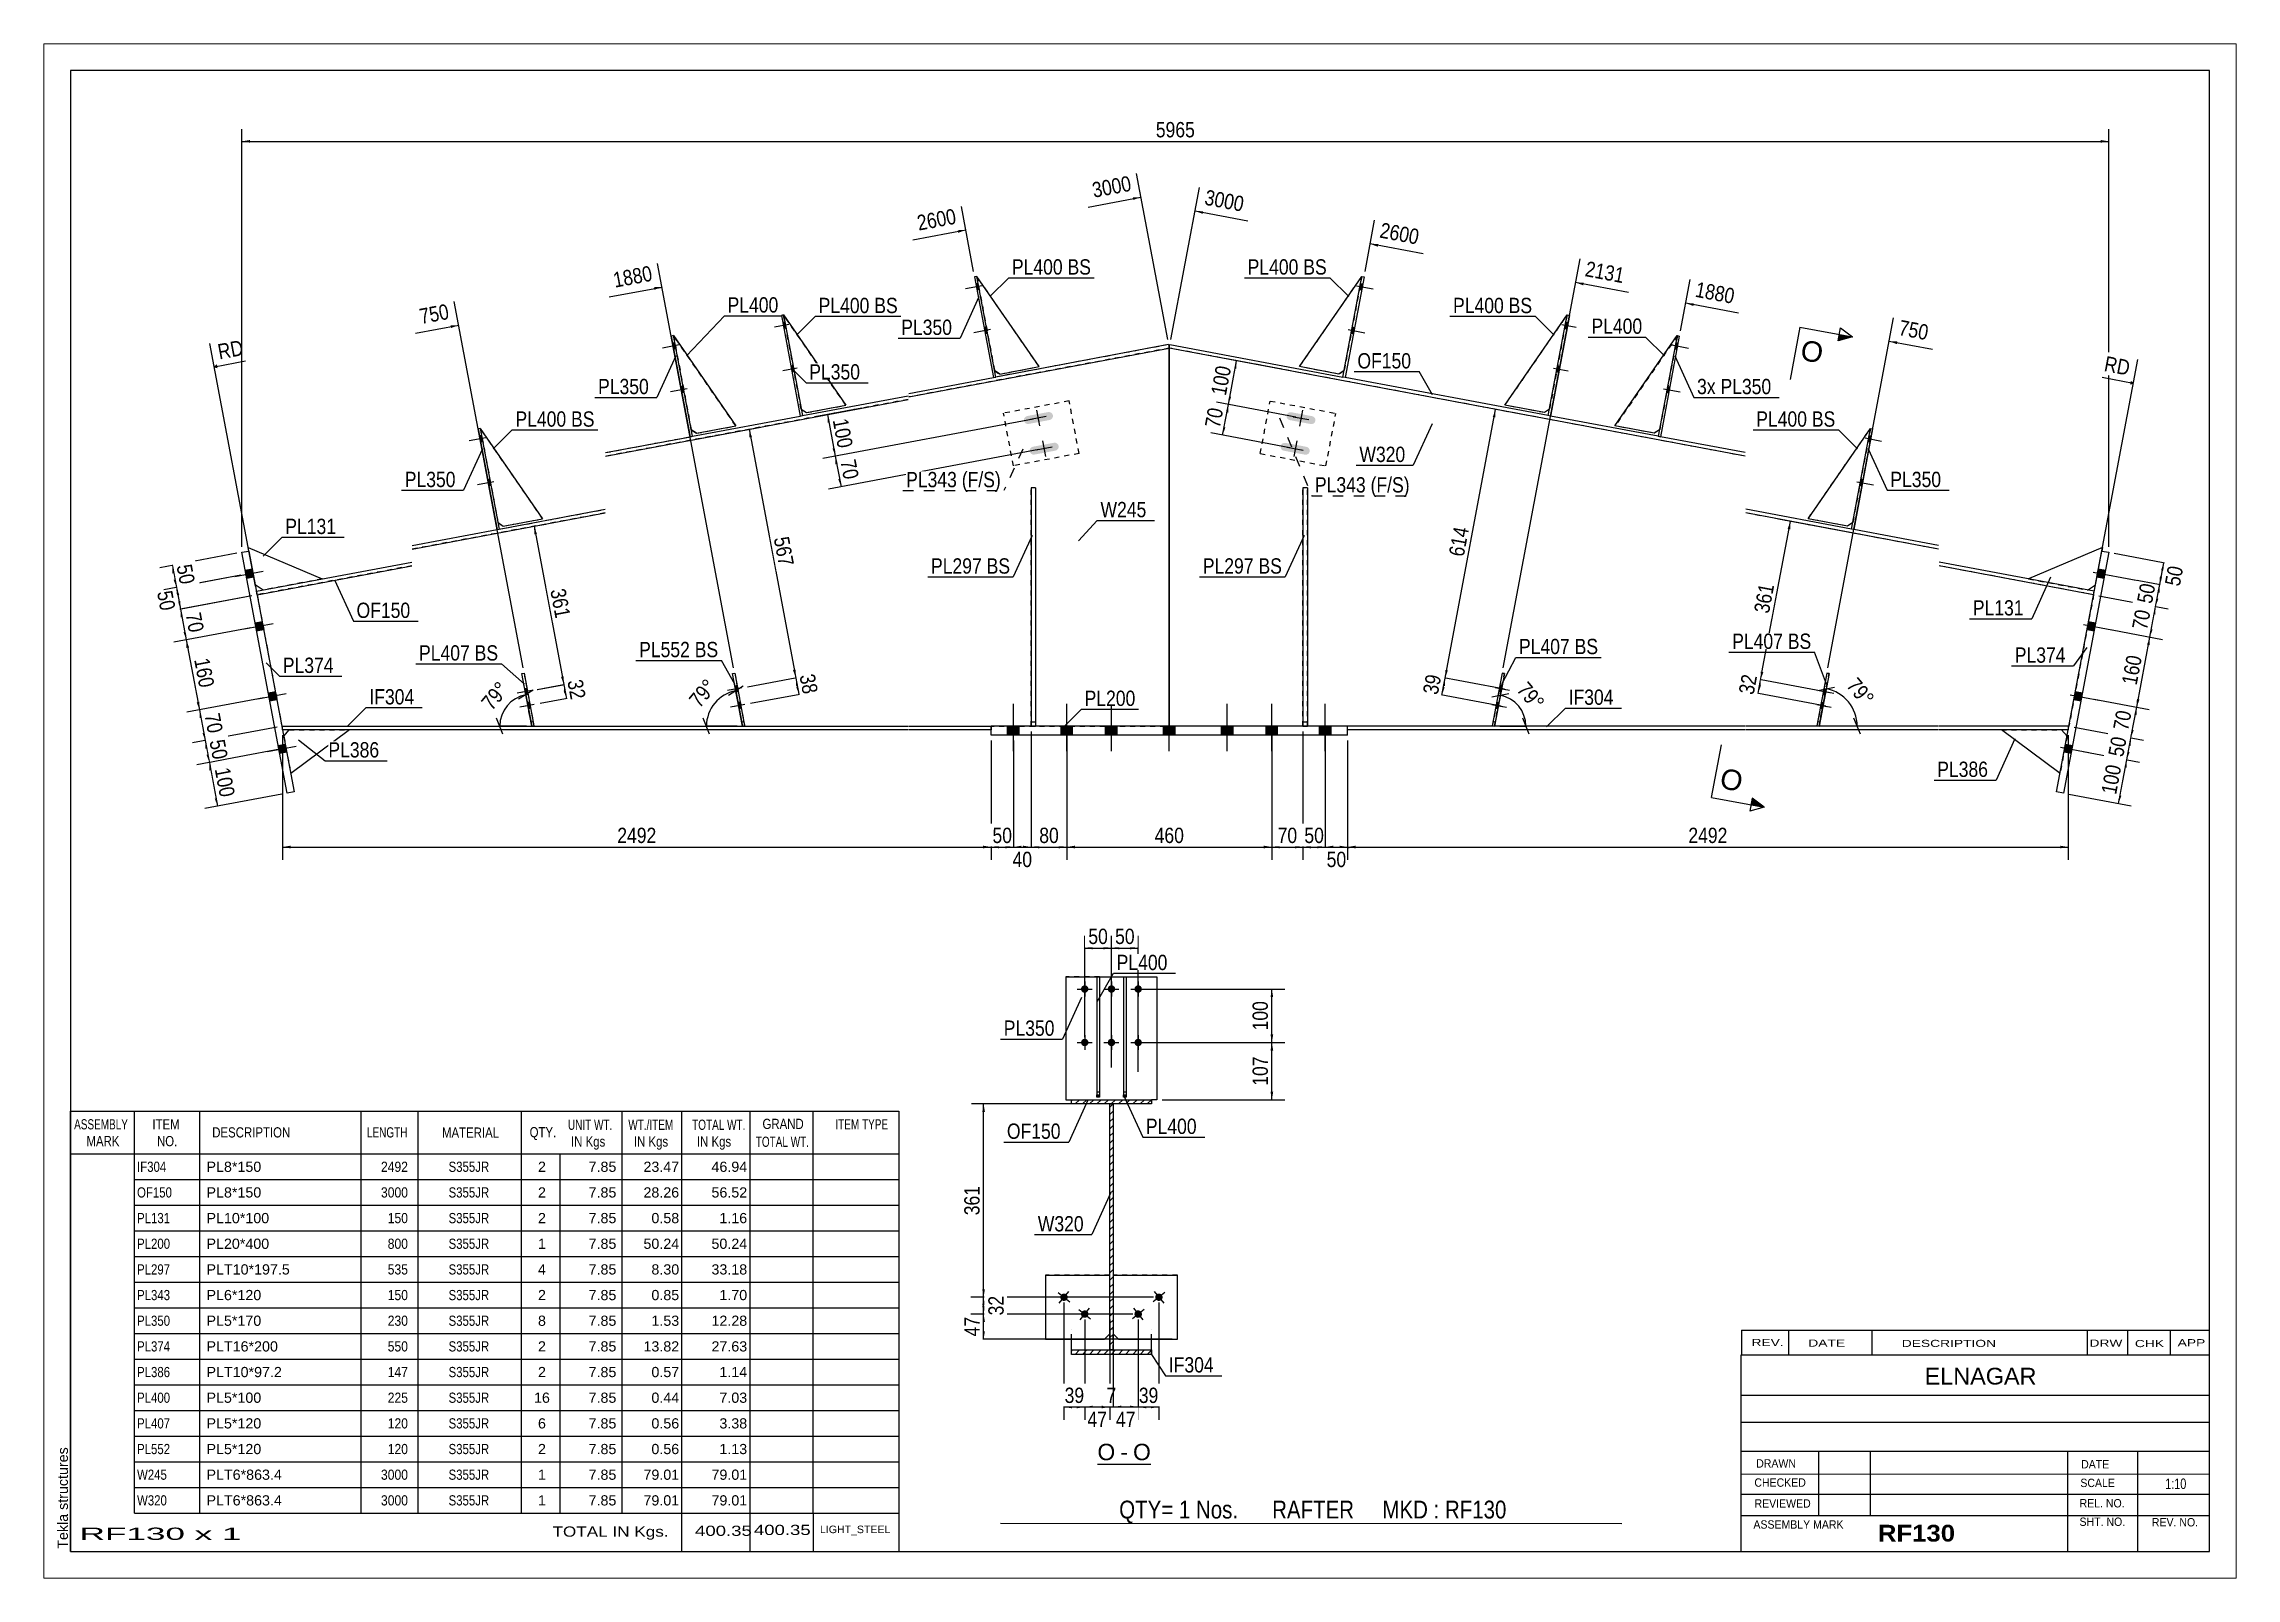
# Paper-space layout 'Layout1' of a CAD drawing. Header units: millimetres. Extents: x 0 to 410, y 0 to 287.
# The model-space entities are those that its viewports show. They can reach past a viewport. Long polylines and large blocks are cut down to what shows.
import ezdxf

# ---------------------------------------------------------------- set-up
doc = ezdxf.new("R2010")
doc.units = ezdxf.units.MM
doc.linetypes.add('DXK_LINE_DOT1', pattern=[1.8814, 0.9407, -0.9407])
doc.linetypes.add('DXK_LINE_DOT2', pattern=[3.9198, 1.9599, -1.9599])
doc.layers.add('Viewport layer', color=7, linetype='Continuous', plot=False)
doc.styles.add('Arial', font='ARIAL.TTF', dxfattribs={"height": 0.2})
doc.styles.add('Arial Bold', font='ARIALBD.TTF', dxfattribs={"height": 0.2})
doc.styles.add('Arial Narrow', font='ARIALN.TTF', dxfattribs={"height": 0.2})

# ---------------------------------------------------------------- blocks, each defined once
blk = doc.blocks.new('Unknown-627307936-1210')
at = {"color": 5, "linetype": 'Continuous'}
for p, q in [((152.73, 123.46), (-247.27, 123.46)), ((-247.27, 123.46), (-247.27, -153.54)), ((152.73, -153.54), (152.73, 123.46)), ((-247.27, -153.54), (152.73, -153.54))]:
    blk.add_line(p, q, dxfattribs=at)
at = {"color": 174, "linetype": 'Continuous', "style": 'Arial'}
blk.add_text('Tekla structures', height=1.9102, rotation=90, dxfattribs=at).set_placement((-247.77, -153.04))
blk = doc.blocks.new('Unknown-627307936-15 - 2450')
at = {"color": 7, "linetype": 'Continuous'}
blk.add_line((-55.23, -137.22), (-45.25, -137.22), dxfattribs=at)
at = {"color": 0, "linetype": 'Continuous'}
blk.add_wipeout([(-51.91, -136.47), (-51.91, -133.27), (-55.23, -133.27), (-55.23, -136.47)], dxfattribs=at)
blk.add_wipeout([(-49.53, -136.47), (-49.53, -133.27), (-50.95, -133.27), (-50.95, -136.47)], dxfattribs=at)
at = {"color": 96, "linetype": 'Continuous', "style": 'Arial'}
blk.add_text('O', height=3.06, dxfattribs=at).set_placement((-55.23, -136.47))
at = {"color": 0, "linetype": 'Continuous'}
blk.add_wipeout([(-45.25, -136.47), (-45.25, -133.27), (-48.57, -133.27), (-48.57, -136.47)], dxfattribs=at)
at = {"color": 96, "linetype": 'Continuous', "style": 'Arial'}
for s, p in [('-', (-50.95, -136.47)), ('O', (-48.57, -136.47))]:
    blk.add_text(s, height=3.06, dxfattribs=at).set_placement(p)
blk = doc.blocks.new('Bolt-627307936-1239 - 1231')
at = {"color": 3, "linetype": 'DXK_LINE_DOT2'}
for p, q in [((79.28, 4.89), (81.98, 4.38)), ((79.76, 7.47), (82.46, 6.97)), ((79.95, 4.17), (80.36, 4.09)), ((80.16, 5.32), (80.57, 5.24)), ((80.43, 6.75), (80.84, 6.68)), ((80.65, 7.9), (81.06, 7.82))]:
    blk.add_line(p, q, dxfattribs=at)
blk = doc.blocks.new('Part-627307936-1601 - 1231')
at = {"color": 2, "linetype": 'Continuous'}
for p, q in [((85.79, 37.67), (89.33, 56.51)), ((89.74, 56.43), (86.2, 37.6)), ((89.33, 56.51), (89.74, 56.43)), ((86.2, 37.6), (85.79, 37.67))]:
    blk.add_line(p, q, dxfattribs=at)
blk = doc.blocks.new('Part-627307936-1392 - 1231')
at = {"color": 2, "linetype": 'Continuous'}
for p, q in [((-123.46, 10.65), (-123.05, 10.72)), ((-121.62, 0.82), (-123.46, 10.65)), ((-123.05, 10.72), (-121.21, 0.9)), ((-121.21, 0.9), (-121.62, 0.82))]:
    blk.add_line(p, q, dxfattribs=at)
at = {"color": 7, "linetype": 'DXK_LINE_DOT1'}
blk.add_line((-121.77, 1.64), (-121.36, 1.72), dxfattribs=at)
blk = doc.blocks.new('Part-627307936-1544 - 1231')
at = {"color": 2, "linetype": 'Continuous'}
for p, q in [((-207.63, 0.17), (-207.63, 0.83)), ((-207.63, 0.83), (-183.47, 0.83)), ((-183.47, 0.17), (-207.63, 0.17)), ((-183.37, 0.83), (-161.03, 0.83)), ((-147.32, 0.17), (-183.37, 0.17)), ((-160.95, 0.83), (-147.32, 0.83)), ((-147.22, 0.83), (-121.62, 0.83)), ((-90.62, 0.17), (-147.22, 0.17)), ((-121.54, 0.83), (-90.62, 0.83)), ((-90.52, 0.83), (-75.12, 0.83)), ((-75.12, 0.17), (-90.52, 0.17))]:
    blk.add_line(p, q, dxfattribs=at)
at = {"color": 7, "linetype": 'DXK_LINE_DOT1'}
for p, q in [((-207.63, 0.17), (-207.63, 0.17)), ((-207.63, 0.17), (-207.63, 0.17)), ((-75.12, 0.83), (-75.12, 0.17))]:
    blk.add_line(p, q, dxfattribs=at)
blk = doc.blocks.new('Bolt-627307936-1234 - 1231')
at = {"color": 3, "linetype": 'DXK_LINE_DOT2'}
for p, q in [((20.04, 8.49), (20.45, 8.42)), ((18.56, 4.89), (21.27, 4.38)), ((19.16, 8.07), (21.86, 7.56)), ((19.23, 4.17), (19.64, 4.1)), ((19.45, 5.32), (19.86, 5.24)), ((19.83, 7.35), (20.24, 7.27))]:
    blk.add_line(p, q, dxfattribs=at)
blk = doc.blocks.new('Part-627307936-1637 - 1231')
at = {"color": 2, "linetype": 'Continuous'}
for p, q in [((-75.12, -0.83), (-75.12, 0.83)), ((-8.45, 0.83), (-75.12, 0.83)), ((-8.45, -0.83), (-8.45, 0.83)), ((-8.45, -0.83), (-75.12, -0.83))]:
    blk.add_line(p, q, dxfattribs=at)
blk = doc.blocks.new('Bolt-627307936-1235 - 1231')
at = {"linetype": 'Continuous'}
for points in [[(20.24, 7.27), (20.45, 8.42), (20.04, 8.49), (19.83, 7.35)], [(19.64, 4.1), (19.86, 5.24), (19.45, 5.32), (19.23, 4.17)]]:
    blk.add_hatch(color=3, dxfattribs=at).paths.add_polyline_path(points)
at = {"color": 3, "linetype": 'Continuous'}
for p, q in [((20.04, 8.49), (20.45, 8.42)), ((18.56, 4.89), (21.27, 4.38)), ((19.16, 8.07), (21.86, 7.56)), ((19.23, 4.17), (19.64, 4.1)), ((19.45, 5.32), (19.86, 5.24)), ((19.83, 7.35), (20.24, 7.27))]:
    blk.add_line(p, q, dxfattribs=at)
blk = doc.blocks.new('Bolt-627307936-1236 - 1231')
at = {"linetype": 'Continuous'}
for points in [[(-122.4, 7.27), (-122.62, 8.41), (-123.03, 8.34), (-122.81, 7.19)], [(-121.82, 4.17), (-122.04, 5.32), (-122.45, 5.24), (-122.23, 4.1)]]:
    blk.add_hatch(color=3, dxfattribs=at).paths.add_polyline_path(points)
at = {"color": 3, "linetype": 'Continuous'}
for p, q in [((-122.62, 8.41), (-123.03, 8.34)), ((-121.73, 7.98), (-124.43, 7.48)), ((-121.15, 4.89), (-123.85, 4.38)), ((-122.4, 7.27), (-122.81, 7.19)), ((-122.04, 5.32), (-122.45, 5.24)), ((-121.82, 4.17), (-122.23, 4.1))]:
    blk.add_line(p, q, dxfattribs=at)
blk = doc.blocks.new('Bolt-627307936-1237 - 1231')
at = {"color": 3, "linetype": 'DXK_LINE_DOT2'}
for p, q in [((-122.62, 8.41), (-123.03, 8.34)), ((-121.73, 7.98), (-124.43, 7.48)), ((-121.15, 4.89), (-123.85, 4.38)), ((-122.4, 7.27), (-122.81, 7.19)), ((-122.04, 5.32), (-122.45, 5.24)), ((-121.82, 4.17), (-122.23, 4.1))]:
    blk.add_line(p, q, dxfattribs=at)
blk = doc.blocks.new('Bolt-627307936-1238 - 1231')
at = {"linetype": 'Continuous'}
for points in [[(-161.72, 6.76), (-161.93, 7.9), (-162.34, 7.83), (-162.13, 6.68)], [(-161.23, 4.17), (-161.45, 5.32), (-161.86, 5.24), (-161.64, 4.1)]]:
    blk.add_hatch(color=3, dxfattribs=at).paths.add_polyline_path(points)
at = {"color": 3, "linetype": 'Continuous'}
for p, q in [((-161.05, 7.48), (-163.75, 6.97)), ((-160.56, 4.89), (-163.26, 4.38)), ((-161.93, 7.9), (-162.34, 7.83)), ((-161.72, 6.76), (-162.13, 6.68)), ((-161.45, 5.32), (-161.86, 5.24)), ((-161.23, 4.17), (-161.64, 4.1))]:
    blk.add_line(p, q, dxfattribs=at)
blk = doc.blocks.new('Bolt-627307936-1240 - 1231')
at = {"linetype": 'Continuous'}
for points in [[(32.58, 75.22), (32.79, 76.36), (32.38, 76.44), (32.17, 75.29)], [(32.58, 75.22), (32.79, 76.36), (32.38, 76.44), (32.17, 75.29)], [(32.58, 75.22), (32.79, 76.36), (32.38, 76.44), (32.17, 75.29)], [(31.04, 67.03), (31.25, 68.17), (30.84, 68.25), (30.63, 67.1)], [(31.04, 67.03), (31.25, 68.17), (30.84, 68.25), (30.63, 67.1)], [(31.04, 67.03), (31.25, 68.17), (30.84, 68.25), (30.63, 67.1)]]:
    blk.add_hatch(color=3, dxfattribs=at).paths.add_polyline_path(points)
at = {"color": 3, "linetype": 'Continuous'}
for p, q in [((31.62, 75.99), (34.32, 75.48)), ((31.62, 75.99), (34.32, 75.48)), ((31.62, 75.99), (34.32, 75.48)), ((32.17, 75.29), (32.58, 75.22)), ((32.17, 75.29), (32.58, 75.22)), ((32.17, 75.29), (32.58, 75.22)), ((32.38, 76.44), (32.79, 76.36)), ((32.38, 76.44), (32.79, 76.36)), ((32.38, 76.44), (32.79, 76.36)), ((30.08, 67.8), (32.78, 67.29)), ((30.08, 67.8), (32.78, 67.29)), ((30.08, 67.8), (32.78, 67.29)), ((30.63, 67.1), (31.04, 67.03)), ((30.63, 67.1), (31.04, 67.03)), ((30.63, 67.1), (31.04, 67.03)), ((30.84, 68.25), (31.25, 68.17)), ((30.84, 68.25), (31.25, 68.17)), ((30.84, 68.25), (31.25, 68.17))]:
    blk.add_line(p, q, dxfattribs=at)
blk = doc.blocks.new('Part-627307936-1490 - 1231')
at = {"color": 7, "linetype": 'DXK_LINE_DOT1'}
for p, q in [((-16.79, 0.83), (-16.79, 45.44)), ((-16.79, 45.44), (-16.79, 45.44)), ((-16.79, 45.44), (-16.79, 0.83)), ((-15.95, 45.44), (-16.79, 45.44)), ((-15.95, 45.44), (-15.95, 0.83)), ((-15.95, 0.83), (-15.95, 45.44)), ((-16.79, 1.67), (-15.95, 1.67)), ((-16.79, 0.83), (-16.79, 0.83)), ((-16.79, 0.83), (-15.95, 0.83))]:
    blk.add_line(p, q, dxfattribs=at)
blk = doc.blocks.new('Bolt-627307936-1241 - 1231')
at = {"linetype": 'Continuous'}
for points in [[(131.97, 30.23), (131.7, 28.76), (133.01, 28.51), (133.28, 29.99)], [(131.97, 30.23), (131.7, 28.76), (133.01, 28.51), (133.28, 29.99)], [(130.13, 20.41), (129.85, 18.93), (131.16, 18.69), (131.44, 20.16)], [(130.13, 20.41), (129.85, 18.93), (131.16, 18.69), (131.44, 20.16)], [(127.67, 7.3), (127.39, 5.83), (128.7, 5.58), (128.98, 7.06)], [(127.67, 7.3), (127.39, 5.83), (128.7, 5.58), (128.98, 7.06)], [(125.82, -2.53), (125.54, -4), (126.85, -4.25), (127.13, -2.77)], [(125.82, -2.53), (125.54, -4), (126.85, -4.25), (127.13, -2.77)]]:
    blk.add_hatch(color=3, dxfattribs=at).paths.add_polyline_path(points)
at = {"color": 3, "linetype": 'Continuous'}
for p, q in [((131.02, 29.65), (136.34, 28.65)), ((131.02, 29.65), (136.34, 28.65)), ((131.7, 28.76), (133.01, 28.51)), ((131.7, 28.76), (133.01, 28.51)), ((131.97, 30.23), (133.28, 29.99)), ((131.97, 30.23), (133.28, 29.99)), ((129.17, 19.82), (134.49, 18.82)), ((129.17, 19.82), (134.49, 18.82)), ((129.85, 18.93), (131.16, 18.69)), ((129.85, 18.93), (131.16, 18.69)), ((130.13, 20.41), (131.44, 20.16)), ((130.13, 20.41), (131.44, 20.16)), ((126.71, 6.72), (132.03, 5.72)), ((126.71, 6.72), (132.03, 5.72)), ((127.39, 5.83), (128.7, 5.58)), ((127.39, 5.83), (128.7, 5.58)), ((127.67, 7.3), (128.98, 7.06)), ((127.67, 7.3), (128.98, 7.06)), ((124.86, -3.11), (130.19, -4.11)), ((124.86, -3.11), (130.19, -4.11)), ((125.54, -4), (126.85, -4.25)), ((125.54, -4), (126.85, -4.25)), ((125.82, -2.53), (127.13, -2.77)), ((125.82, -2.53), (127.13, -2.77))]:
    blk.add_line(p, q, dxfattribs=at)
blk = doc.blocks.new('Part-627307936-1616 - 1231')
at = {"color": 2, "linetype": 'Continuous'}
for p, q in [((-9.32, 66.13), (-5.78, 84.97)), ((-5.37, 84.89), (-8.91, 66.05)), ((-5.78, 84.97), (-5.37, 84.89)), ((-8.91, 66.05), (-9.32, 66.13))]:
    blk.add_line(p, q, dxfattribs=at)
blk = doc.blocks.new('Part-627307936-1441 - 1231')
at = {"color": 2, "linetype": 'Continuous'}
for p, q in [((-134.49, 73.89), (-122.84, 57)), ((-131.18, 56.28), (-130.21, 55.62)), ((-130.21, 55.62), (-122.84, 57))]:
    blk.add_line(p, q, dxfattribs=at)
at = {"color": 7, "linetype": 'DXK_LINE_DOT1'}
blk.add_line((-131.18, 56.28), (-134.49, 73.89), dxfattribs=at)
blk = doc.blocks.new('Bolt-627307936-1242 - 1231')
at = {"linetype": 'Continuous'}
for points in [[(-214.59, 29.99), (-214.31, 28.52), (-213, 28.76), (-213.28, 30.24)], [(-214.59, 29.99), (-214.31, 28.52), (-213, 28.76), (-213.28, 30.24)], [(-212.74, 20.16), (-212.47, 18.69), (-211.16, 18.93), (-211.43, 20.41)], [(-212.74, 20.16), (-212.47, 18.69), (-211.16, 18.93), (-211.43, 20.41)], [(-210.28, 7.06), (-210.01, 5.58), (-208.7, 5.83), (-208.97, 7.3)], [(-210.28, 7.06), (-210.01, 5.58), (-208.7, 5.83), (-208.97, 7.3)], [(-208.44, -2.77), (-208.16, -4.24), (-206.85, -4), (-207.13, -2.52)], [(-208.44, -2.77), (-208.16, -4.24), (-206.85, -4), (-207.13, -2.52)]]:
    blk.add_hatch(color=3, dxfattribs=at).paths.add_polyline_path(points)
at = {"color": 3, "linetype": 'Continuous'}
for p, q in [((-216.58, 28.85), (-211.26, 29.85)), ((-216.58, 28.85), (-211.26, 29.85)), ((-214.59, 29.99), (-213.28, 30.24)), ((-214.59, 29.99), (-213.28, 30.24)), ((-214.31, 28.52), (-213, 28.76)), ((-214.31, 28.52), (-213, 28.76)), ((-214.73, 19.02), (-209.41, 20.02)), ((-214.73, 19.02), (-209.41, 20.02)), ((-212.74, 20.16), (-211.43, 20.41)), ((-212.74, 20.16), (-211.43, 20.41)), ((-212.47, 18.69), (-211.16, 18.93)), ((-212.47, 18.69), (-211.16, 18.93)), ((-212.27, 5.92), (-206.95, 6.92)), ((-212.27, 5.92), (-206.95, 6.92)), ((-210.28, 7.06), (-208.97, 7.3)), ((-210.28, 7.06), (-208.97, 7.3)), ((-210.01, 5.58), (-208.7, 5.83)), ((-210.01, 5.58), (-208.7, 5.83)), ((-210.43, -3.91), (-205.1, -2.91)), ((-210.43, -3.91), (-205.1, -2.91)), ((-208.44, -2.77), (-207.13, -2.52)), ((-208.44, -2.77), (-207.13, -2.52)), ((-208.16, -4.24), (-206.85, -4)), ((-208.16, -4.24), (-206.85, -4))]:
    blk.add_line(p, q, dxfattribs=at)
blk = doc.blocks.new('Bolt-627307936-1243 - 1231')
at = {"linetype": 'Continuous'}
for points in [[(-72.04, -0.83), (-69.87, -0.83), (-69.87, 0.83), (-72.04, 0.83)], [(-72.04, -0.83), (-69.87, -0.83), (-69.87, 0.83), (-72.04, 0.83)], [(-62.04, -0.83), (-59.87, -0.83), (-59.87, 0.83), (-62.04, 0.83)], [(-62.04, -0.83), (-59.87, -0.83), (-59.87, 0.83), (-62.04, 0.83)], [(-53.7, -0.83), (-51.54, -0.83), (-51.54, 0.83), (-53.7, 0.83)], [(-53.7, -0.83), (-51.54, -0.83), (-51.54, 0.83), (-53.7, 0.83)], [(-42.87, -0.83), (-40.7, -0.83), (-40.7, 0.83), (-42.87, 0.83)], [(-42.87, -0.83), (-40.7, -0.83), (-40.7, 0.83), (-42.87, 0.83)], [(-32.04, -0.83), (-29.87, -0.83), (-29.87, 0.83), (-32.04, 0.83)], [(-32.04, -0.83), (-29.87, -0.83), (-29.87, 0.83), (-32.04, 0.83)], [(-23.7, -0.83), (-21.54, -0.83), (-21.54, 0.83), (-23.7, 0.83)], [(-23.7, -0.83), (-21.54, -0.83), (-21.54, 0.83), (-23.7, 0.83)], [(-13.7, -0.83), (-11.54, -0.83), (-11.54, 0.83), (-13.7, 0.83)], [(-13.7, -0.83), (-11.54, -0.83), (-11.54, 0.83), (-13.7, 0.83)]]:
    blk.add_hatch(color=3, dxfattribs=at).paths.add_polyline_path(points)
at = {"color": 3, "linetype": 'Continuous'}
for p, q in [((-70.95, -3.82), (-70.95, 5)), ((-70.95, -3.82), (-70.95, 5)), ((-60.95, -3.82), (-60.95, 5)), ((-60.95, -3.82), (-60.95, 5)), ((-52.62, -3.82), (-52.62, 5)), ((-52.62, -3.82), (-52.62, 5)), ((-41.79, -3.82), (-41.79, 5)), ((-41.79, -3.82), (-41.79, 5)), ((-30.95, -3.82), (-30.95, 5)), ((-30.95, -3.82), (-30.95, 5)), ((-22.62, -3.82), (-22.62, 5)), ((-22.62, -3.82), (-22.62, 5)), ((-12.62, -3.82), (-12.62, 5)), ((-12.62, -3.82), (-12.62, 5)), ((-72.04, -0.83), (-72.04, 0.83)), ((-72.04, -0.83), (-72.04, 0.83)), ((-69.87, -0.83), (-69.87, 0.83)), ((-69.87, -0.83), (-69.87, 0.83)), ((-62.04, -0.83), (-62.04, 0.83)), ((-62.04, -0.83), (-62.04, 0.83)), ((-59.87, -0.83), (-59.87, 0.83)), ((-59.87, -0.83), (-59.87, 0.83)), ((-53.7, -0.83), (-53.7, 0.83)), ((-53.7, -0.83), (-53.7, 0.83)), ((-51.54, -0.83), (-51.54, 0.83)), ((-51.54, -0.83), (-51.54, 0.83)), ((-42.87, -0.83), (-42.87, 0.83)), ((-42.87, -0.83), (-42.87, 0.83)), ((-40.7, -0.83), (-40.7, 0.83)), ((-40.7, -0.83), (-40.7, 0.83)), ((-32.04, -0.83), (-32.04, 0.83)), ((-32.04, -0.83), (-32.04, 0.83)), ((-29.87, -0.83), (-29.87, 0.83)), ((-29.87, -0.83), (-29.87, 0.83)), ((-23.7, -0.83), (-23.7, 0.83)), ((-23.7, -0.83), (-23.7, 0.83)), ((-21.54, -0.83), (-21.54, 0.83)), ((-21.54, -0.83), (-21.54, 0.83)), ((-13.7, -0.83), (-13.7, 0.83)), ((-13.7, -0.83), (-13.7, 0.83)), ((-11.54, -0.83), (-11.54, 0.83)), ((-11.54, -0.83), (-11.54, 0.83))]:
    blk.add_line(p, q, dxfattribs=at)
blk = doc.blocks.new('Part-627307936-1581 - 1231')
at = {"color": 2, "linetype": 'Continuous'}
for p, q in [((-170.64, 56.51), (-171.05, 56.43)), ((-171.05, 56.43), (-167.51, 37.6)), ((-170.64, 56.51), (-167.1, 37.67)), ((-167.51, 37.6), (-167.1, 37.67))]:
    blk.add_line(p, q, dxfattribs=at)
blk = doc.blocks.new('Part-627307936-1500 - 1231')
at = {"color": 7, "linetype": 'DXK_LINE_DOT1'}
for p, q in [((-41.79, 71.55), (-90.52, 62.4)), ((-90.62, 61.95), (-147.22, 51.32)), ((-147.32, 40.71), (-183.37, 33.94)), ((-183.47, 30.83), (-212.37, 25.4)), ((-212.37, 25.4), (-207.76, 0.83)), ((-207.63, 0.83), (-183.47, 0.83)), ((-183.37, 0.83), (-147.32, 0.83)), ((-147.22, 0.83), (-90.62, 0.83)), ((-90.52, 0.83), (-41.79, 0.83))]:
    blk.add_line(p, q, dxfattribs=at)
at = {"color": 2, "linetype": 'Continuous'}
for p, q in [((-41.79, 0.83), (-41.79, 71.55)), ((-207.76, 0.83), (-207.63, 0.83))]:
    blk.add_line(p, q, dxfattribs=at)
blk = doc.blocks.new('Bolt-627307936-1244 - 1231')
at = {"linetype": 'Continuous'}
for points in [[(53.13, 71.36), (53.35, 72.5), (52.94, 72.58), (52.72, 71.43)], [(53.13, 71.36), (53.35, 72.5), (52.94, 72.58), (52.72, 71.43)], [(53.13, 71.36), (53.35, 72.5), (52.94, 72.58), (52.72, 71.43)], [(51.6, 63.17), (51.81, 64.31), (51.4, 64.39), (51.19, 63.24)], [(51.6, 63.17), (51.81, 64.31), (51.4, 64.39), (51.19, 63.24)], [(51.6, 63.17), (51.81, 64.31), (51.4, 64.39), (51.19, 63.24)]]:
    blk.add_hatch(color=3, dxfattribs=at).paths.add_polyline_path(points)
at = {"color": 3, "linetype": 'Continuous'}
for p, q in [((52.18, 72.13), (55.29, 71.55)), ((52.18, 72.13), (55.29, 71.55)), ((52.18, 72.13), (55.29, 71.55)), ((52.72, 71.43), (53.13, 71.36)), ((52.72, 71.43), (53.13, 71.36)), ((52.72, 71.43), (53.13, 71.36)), ((52.94, 72.58), (53.35, 72.5)), ((52.94, 72.58), (53.35, 72.5)), ((52.94, 72.58), (53.35, 72.5)), ((50.64, 63.94), (53.75, 63.36)), ((50.64, 63.94), (53.75, 63.36)), ((50.64, 63.94), (53.75, 63.36)), ((51.19, 63.24), (51.6, 63.17)), ((51.19, 63.24), (51.6, 63.17)), ((51.19, 63.24), (51.6, 63.17)), ((51.4, 64.39), (51.81, 64.31)), ((51.4, 64.39), (51.81, 64.31)), ((51.4, 64.39), (51.81, 64.31))]:
    blk.add_line(p, q, dxfattribs=at)
blk = doc.blocks.new('Part-627307936-1611 - 1231')
at = {"color": 2, "linetype": 'Continuous'}
for p, q in [((81.18, 10.72), (79.33, 0.9)), ((81.59, 10.65), (79.74, 0.82)), ((81.18, 10.72), (81.59, 10.65)), ((79.74, 0.82), (79.33, 0.9))]:
    blk.add_line(p, q, dxfattribs=at)
at = {"color": 7, "linetype": 'DXK_LINE_DOT1'}
blk.add_line((79.49, 1.71), (79.9, 1.64), dxfattribs=at)
blk = doc.blocks.new('Bolt-627307936-1245 - 1231')
at = {"linetype": 'Continuous'}
for points in [[(-5.84, 82.43), (-5.62, 83.58), (-6.03, 83.66), (-6.25, 82.51)], [(-5.84, 82.43), (-5.62, 83.58), (-6.03, 83.66), (-6.25, 82.51)], [(-5.84, 82.43), (-5.62, 83.58), (-6.03, 83.66), (-6.25, 82.51)], [(-7.37, 74.24), (-7.16, 75.39), (-7.57, 75.46), (-7.78, 74.32)], [(-7.37, 74.24), (-7.16, 75.39), (-7.57, 75.46), (-7.78, 74.32)], [(-7.37, 74.24), (-7.16, 75.39), (-7.57, 75.46), (-7.78, 74.32)]]:
    blk.add_hatch(color=3, dxfattribs=at).paths.add_polyline_path(points)
at = {"color": 3, "linetype": 'Continuous'}
for p, q in [((-6.79, 83.2), (-3.68, 82.62)), ((-6.79, 83.2), (-3.68, 82.62)), ((-6.79, 83.2), (-3.68, 82.62)), ((-6.25, 82.51), (-5.84, 82.43)), ((-6.25, 82.51), (-5.84, 82.43)), ((-6.25, 82.51), (-5.84, 82.43)), ((-6.03, 83.66), (-5.62, 83.58)), ((-6.03, 83.66), (-5.62, 83.58)), ((-6.03, 83.66), (-5.62, 83.58)), ((-8.33, 75.01), (-5.22, 74.43)), ((-8.33, 75.01), (-5.22, 74.43)), ((-8.33, 75.01), (-5.22, 74.43)), ((-7.78, 74.32), (-7.37, 74.24)), ((-7.78, 74.32), (-7.37, 74.24)), ((-7.78, 74.32), (-7.37, 74.24)), ((-7.57, 75.46), (-7.16, 75.39)), ((-7.57, 75.46), (-7.16, 75.39)), ((-7.57, 75.46), (-7.16, 75.39))]:
    blk.add_line(p, q, dxfattribs=at)
blk = doc.blocks.new('Bolt-627307936-1246 - 1231')
at = {"linetype": 'Continuous'}
for points in [[(80.16, 5.32), (79.95, 4.17), (80.36, 4.09), (80.57, 5.24)], [(80.65, 7.9), (80.43, 6.75), (80.84, 6.68), (81.06, 7.82)]]:
    blk.add_hatch(color=3, dxfattribs=at).paths.add_polyline_path(points)
at = {"color": 3, "linetype": 'Continuous'}
for p, q in [((79.28, 4.89), (81.98, 4.38)), ((79.76, 7.47), (82.46, 6.97)), ((79.95, 4.17), (80.36, 4.09)), ((80.16, 5.32), (80.57, 5.24)), ((80.43, 6.75), (80.84, 6.68)), ((80.65, 7.9), (81.06, 7.82))]:
    blk.add_line(p, q, dxfattribs=at)
blk = doc.blocks.new('Part-627307936-1296 - 1231')
at = {"color": 7, "linetype": 'DXK_LINE_DOT1'}
for p, q in [((-134.51, 73.89), (-131.2, 56.28)), ((-122.86, 57), (-134.51, 73.89)), ((-131.2, 56.28), (-131.18, 56.26)), ((-130.23, 55.61), (-122.86, 57))]:
    blk.add_line(p, q, dxfattribs=at)
at = {"color": 2, "linetype": 'Continuous'}
for p, q in [((-130.23, 55.61), (-131.18, 56.26)), ((-130.21, 55.62), (-130.23, 55.61))]:
    blk.add_line(p, q, dxfattribs=at)
blk = doc.blocks.new('Bolt-627307936-1247 - 1231')
at = {"linetype": 'Continuous'}
for points in [[(89.28, 53.98), (89.49, 55.12), (89.09, 55.2), (88.87, 54.05)], [(89.28, 53.98), (89.49, 55.12), (89.09, 55.2), (88.87, 54.05)], [(89.28, 53.98), (89.49, 55.12), (89.09, 55.2), (88.87, 54.05)], [(87.74, 45.79), (87.96, 46.93), (87.55, 47.01), (87.33, 45.86)], [(87.74, 45.79), (87.96, 46.93), (87.55, 47.01), (87.33, 45.86)], [(87.74, 45.79), (87.96, 46.93), (87.55, 47.01), (87.33, 45.86)]]:
    blk.add_hatch(color=3, dxfattribs=at).paths.add_polyline_path(points)
at = {"color": 3, "linetype": 'Continuous'}
for p, q in [((88.32, 54.75), (91.43, 54.16)), ((88.32, 54.75), (91.43, 54.16)), ((88.32, 54.75), (91.43, 54.16)), ((88.87, 54.05), (89.28, 53.98)), ((88.87, 54.05), (89.28, 53.98)), ((88.87, 54.05), (89.28, 53.98)), ((89.09, 55.2), (89.49, 55.12)), ((89.09, 55.2), (89.49, 55.12)), ((89.09, 55.2), (89.49, 55.12)), ((86.78, 46.56), (89.9, 45.97)), ((86.78, 46.56), (89.9, 45.97)), ((86.78, 46.56), (89.9, 45.97)), ((87.33, 45.86), (87.74, 45.79)), ((87.33, 45.86), (87.74, 45.79)), ((87.33, 45.86), (87.74, 45.79)), ((87.55, 47.01), (87.96, 46.93)), ((87.55, 47.01), (87.96, 46.93)), ((87.55, 47.01), (87.96, 46.93))]:
    blk.add_line(p, q, dxfattribs=at)
blk = doc.blocks.new('Bolt-627307936-1248 - 1231')
at = {"linetype": 'Continuous'}
for points in [[(-77.33, 82.51), (-77.54, 83.66), (-77.95, 83.58), (-77.74, 82.43)], [(-77.33, 82.51), (-77.54, 83.66), (-77.95, 83.58), (-77.74, 82.43)], [(-77.33, 82.51), (-77.54, 83.66), (-77.95, 83.58), (-77.74, 82.43)], [(-75.79, 74.32), (-76, 75.47), (-76.41, 75.39), (-76.2, 74.24)], [(-75.79, 74.32), (-76, 75.47), (-76.41, 75.39), (-76.2, 74.24)], [(-75.79, 74.32), (-76, 75.47), (-76.41, 75.39), (-76.2, 74.24)]]:
    blk.add_hatch(color=3, dxfattribs=at).paths.add_polyline_path(points)
at = {"color": 3, "linetype": 'Continuous'}
for p, q in [((-76.78, 83.21), (-79.89, 82.62)), ((-76.78, 83.21), (-79.89, 82.62)), ((-76.78, 83.21), (-79.89, 82.62)), ((-77.54, 83.66), (-77.95, 83.58)), ((-77.54, 83.66), (-77.95, 83.58)), ((-77.54, 83.66), (-77.95, 83.58)), ((-77.33, 82.51), (-77.74, 82.43)), ((-77.33, 82.51), (-77.74, 82.43)), ((-77.33, 82.51), (-77.74, 82.43)), ((-75.24, 75.01), (-78.35, 74.43)), ((-75.24, 75.01), (-78.35, 74.43)), ((-75.24, 75.01), (-78.35, 74.43)), ((-76, 75.47), (-76.41, 75.39)), ((-76, 75.47), (-76.41, 75.39)), ((-76, 75.47), (-76.41, 75.39)), ((-75.79, 74.32), (-76.2, 74.24)), ((-75.79, 74.32), (-76.2, 74.24)), ((-75.79, 74.32), (-76.2, 74.24))]:
    blk.add_line(p, q, dxfattribs=at)
blk = doc.blocks.new('Part-627307936-1370 - 1231')
at = {"color": 2, "linetype": 'Continuous'}
for p, q in [((20.46, 10.72), (18.62, 0.9)), ((20.87, 10.65), (19.03, 0.82)), ((20.46, 10.72), (20.87, 10.65)), ((19.03, 0.82), (18.62, 0.9))]:
    blk.add_line(p, q, dxfattribs=at)
blk = doc.blocks.new('Bolt-627307936-1249 - 1231')
at = {"color": 3, "linetype": 'DXK_LINE_DOT2'}
for p, q in [((-161.05, 7.48), (-163.75, 6.97)), ((-160.56, 4.89), (-163.26, 4.38)), ((-161.93, 7.9), (-162.34, 7.83)), ((-161.72, 6.76), (-162.13, 6.68)), ((-161.45, 5.32), (-161.86, 5.24)), ((-161.23, 4.17), (-161.64, 4.1))]:
    blk.add_line(p, q, dxfattribs=at)
blk = doc.blocks.new('Part-627307936-1306 - 1231')
at = {"color": 7, "linetype": 'DXK_LINE_DOT1'}
for p, q in [((-17.43, 68.08), (-5.78, 84.97)), ((-5.78, 84.97), (-9.09, 67.36)), ((-10.06, 66.69), (-17.43, 68.08)), ((-9.09, 67.36), (-10.06, 66.69))]:
    blk.add_line(p, q, dxfattribs=at)
blk = doc.blocks.new('Part-627307936-1321 - 1231')
at = {"color": 7, "linetype": 'DXK_LINE_DOT1'}
for p, q in [((77.68, 39.62), (89.33, 56.51)), ((89.33, 56.51), (86.02, 38.9)), ((85.05, 38.24), (77.68, 39.62)), ((86.02, 38.9), (85.05, 38.24))]:
    blk.add_line(p, q, dxfattribs=at)
blk = doc.blocks.new('Bolt-627307936-1250 - 1231')
at = {"linetype": 'Continuous'}
for points in [[(-170.18, 54.05), (-170.39, 55.2), (-170.8, 55.12), (-170.58, 53.98)], [(-170.18, 54.05), (-170.39, 55.2), (-170.8, 55.12), (-170.58, 53.98)], [(-170.18, 54.05), (-170.39, 55.2), (-170.8, 55.12), (-170.58, 53.98)], [(-168.64, 45.86), (-168.85, 47.01), (-169.26, 46.93), (-169.05, 45.79)], [(-168.64, 45.86), (-168.85, 47.01), (-169.26, 46.93), (-169.05, 45.79)], [(-168.64, 45.86), (-168.85, 47.01), (-169.26, 46.93), (-169.05, 45.79)]]:
    blk.add_hatch(color=3, dxfattribs=at).paths.add_polyline_path(points)
at = {"color": 3, "linetype": 'Continuous'}
for p, q in [((-169.63, 54.75), (-172.74, 54.17)), ((-169.63, 54.75), (-172.74, 54.17)), ((-169.63, 54.75), (-172.74, 54.17)), ((-170.39, 55.2), (-170.8, 55.12)), ((-170.39, 55.2), (-170.8, 55.12)), ((-170.39, 55.2), (-170.8, 55.12)), ((-170.18, 54.05), (-170.58, 53.98)), ((-170.18, 54.05), (-170.58, 53.98)), ((-170.18, 54.05), (-170.58, 53.98)), ((-168.09, 46.56), (-171.2, 45.98)), ((-168.09, 46.56), (-171.2, 45.98)), ((-168.09, 46.56), (-171.2, 45.98)), ((-168.85, 47.01), (-169.26, 46.93)), ((-168.85, 47.01), (-169.26, 46.93)), ((-168.85, 47.01), (-169.26, 46.93)), ((-168.64, 45.86), (-169.05, 45.79)), ((-168.64, 45.86), (-169.05, 45.79)), ((-168.64, 45.86), (-169.05, 45.79))]:
    blk.add_line(p, q, dxfattribs=at)
blk = doc.blocks.new('Part-627307936-1316 - 1231')
at = {"color": 7, "linetype": 'DXK_LINE_DOT1'}
for p, q in [((53.23, 73.88), (41.58, 56.99)), ((53.23, 73.88), (49.92, 56.27)), ((48.91, 55.62), (41.58, 56.99)), ((49.92, 56.27), (49.87, 56.24))]:
    blk.add_line(p, q, dxfattribs=at)
at = {"color": 2, "linetype": 'Continuous'}
for p, q in [((48.95, 55.61), (48.91, 55.62)), ((49.87, 56.24), (48.95, 55.61))]:
    blk.add_line(p, q, dxfattribs=at)
blk = doc.blocks.new('Bolt-627307936-1251 - 1231')
at = {"linetype": 'Continuous'}
for points in [[(-134.03, 71.43), (-134.24, 72.58), (-134.65, 72.5), (-134.44, 71.36)], [(-134.03, 71.43), (-134.24, 72.58), (-134.65, 72.5), (-134.44, 71.36)], [(-134.03, 71.43), (-134.24, 72.58), (-134.65, 72.5), (-134.44, 71.36)], [(-132.49, 63.24), (-132.71, 64.39), (-133.12, 64.31), (-132.9, 63.17)], [(-132.49, 63.24), (-132.71, 64.39), (-133.12, 64.31), (-132.9, 63.17)], [(-132.49, 63.24), (-132.71, 64.39), (-133.12, 64.31), (-132.9, 63.17)]]:
    blk.add_hatch(color=3, dxfattribs=at).paths.add_polyline_path(points)
at = {"color": 3, "linetype": 'Continuous'}
for p, q in [((-133.48, 72.13), (-136.59, 71.55)), ((-133.48, 72.13), (-136.59, 71.55)), ((-133.48, 72.13), (-136.59, 71.55)), ((-134.24, 72.58), (-134.65, 72.5)), ((-134.24, 72.58), (-134.65, 72.5)), ((-134.24, 72.58), (-134.65, 72.5)), ((-134.03, 71.43), (-134.44, 71.36)), ((-134.03, 71.43), (-134.44, 71.36)), ((-134.03, 71.43), (-134.44, 71.36)), ((-131.94, 63.94), (-135.06, 63.36)), ((-131.94, 63.94), (-135.06, 63.36)), ((-131.94, 63.94), (-135.06, 63.36)), ((-132.71, 64.39), (-133.12, 64.31)), ((-132.71, 64.39), (-133.12, 64.31)), ((-132.71, 64.39), (-133.12, 64.31)), ((-132.49, 63.24), (-132.9, 63.17)), ((-132.49, 63.24), (-132.9, 63.17)), ((-132.49, 63.24), (-132.9, 63.17))]:
    blk.add_line(p, q, dxfattribs=at)
blk = doc.blocks.new('Part-627307936-1326 - 1231')
at = {"color": 7, "linetype": 'DXK_LINE_DOT1'}
for p, q in [((-170.64, 56.51), (-167.33, 38.9)), ((-158.99, 39.62), (-170.64, 56.51)), ((-167.33, 38.9), (-166.36, 38.24)), ((-166.36, 38.24), (-158.99, 39.62))]:
    blk.add_line(p, q, dxfattribs=at)
blk = doc.blocks.new('Part-627307936-1274 - 1231')
at = {"color": 2, "linetype": 'Continuous'}
for p, q in [((-41.79, 71.55), (-41.79, 0.83)), ((126.45, 0.83), (126.33, 0.83))]:
    blk.add_line(p, q, dxfattribs=at)
at = {"color": 7, "linetype": 'DXK_LINE_DOT1'}
for p, q in [((65.91, 51.32), (-41.79, 71.55)), ((102.06, 33.94), (66.01, 40.71)), ((131.07, 25.4), (102.16, 30.83)), ((131.07, 25.4), (126.45, 0.83)), ((65.91, 0.83), (-41.79, 0.83)), ((102.06, 0.83), (66.01, 0.83)), ((126.33, 0.83), (102.16, 0.83))]:
    blk.add_line(p, q, dxfattribs=at)
blk = doc.blocks.new('Part-627307936-1301 - 1231')
at = {"color": 7, "linetype": 'DXK_LINE_DOT1'}
for p, q in [((-77.79, 84.97), (-74.48, 67.36)), ((-66.14, 68.08), (-77.79, 84.97)), ((-74.48, 67.36), (-73.51, 66.69)), ((-73.51, 66.69), (-66.14, 68.08))]:
    blk.add_line(p, q, dxfattribs=at)
blk = doc.blocks.new('Part-627307936-1311 - 1231')
at = {"color": 7, "linetype": 'DXK_LINE_DOT1'}
for p, q in [((20.98, 60.86), (32.63, 77.75)), ((32.63, 77.75), (29.32, 60.14)), ((28.35, 59.48), (20.98, 60.86)), ((29.32, 60.14), (28.35, 59.48))]:
    blk.add_line(p, q, dxfattribs=at)
blk = doc.blocks.new('Part-627307936-1621 - 1231')
at = {"color": 2, "linetype": 'Continuous'}
for p, q in [((53.19, 73.89), (49.65, 55.05)), ((53.59, 73.81), (50.06, 54.98)), ((53.19, 73.89), (53.59, 73.81)), ((49.65, 55.05), (50.06, 54.98))]:
    blk.add_line(p, q, dxfattribs=at)
blk = doc.blocks.new('Part-627307936-1348 - 1231')
at = {"color": 7, "linetype": 'DXK_LINE_DOT1'}
for p, q in [((20.46, 10.72), (18.62, 0.9)), ((19.03, 0.82), (20.87, 10.65)), ((20.87, 10.65), (20.46, 10.72)), ((18.62, 0.9), (19.03, 0.82)), ((18.77, 1.72), (19.18, 1.64))]:
    blk.add_line(p, q, dxfattribs=at)
blk = doc.blocks.new('Part-627307936-1414 - 1231')
at = {"color": 7, "linetype": 'DXK_LINE_DOT1'}
for p, q in [((-123.46, 10.65), (-123.05, 10.72)), ((-121.62, 0.82), (-123.46, 10.65)), ((-123.05, 10.72), (-121.21, 0.9)), ((-121.21, 0.9), (-121.62, 0.82))]:
    blk.add_line(p, q, dxfattribs=at)
blk = doc.blocks.new('Part-627307936-1419 - 1231')
at = {"color": 2, "linetype": 'Continuous'}
for p, q in [((-162.87, 10.65), (-162.46, 10.72)), ((-161.03, 0.82), (-162.87, 10.65)), ((-162.46, 10.72), (-160.62, 0.9)), ((-160.62, 0.9), (-161.03, 0.82))]:
    blk.add_line(p, q, dxfattribs=at)
at = {"color": 7, "linetype": 'DXK_LINE_DOT1'}
blk.add_line((-161.18, 1.64), (-160.77, 1.72), dxfattribs=at)
blk = doc.blocks.new('Part-627307936-1586 - 1231')
at = {"color": 2, "linetype": 'Continuous'}
for p, q in [((-170.64, 56.51), (-158.99, 39.62)), ((-167.33, 38.9), (-166.36, 38.24)), ((-166.36, 38.24), (-158.99, 39.62))]:
    blk.add_line(p, q, dxfattribs=at)
blk = doc.blocks.new('Part-627307936-1463 - 1231')
at = {"color": 7, "linetype": 'DXK_LINE_DOT1'}
for p, q in [((-67.62, 0.83), (-67.62, 45.44)), ((-67.62, 45.44), (-67.62, 45.44)), ((-66.79, 45.44), (-67.62, 45.44)), ((-66.79, 45.44), (-66.79, 0.83)), ((-67.62, 1.67), (-66.79, 1.67)), ((-67.62, 0.83), (-67.62, 0.83)), ((-67.62, 0.83), (-66.79, 0.83))]:
    blk.add_line(p, q, dxfattribs=at)
blk = doc.blocks.new('Part-627307936-1596 - 1231')
at = {"color": 2, "linetype": 'Continuous'}
for p, q in [((-77.79, 84.97), (-78.2, 84.89)), ((-78.2, 84.89), (-74.66, 66.05)), ((-74.25, 66.13), (-77.79, 84.97)), ((-74.66, 66.05), (-74.25, 66.13))]:
    blk.add_line(p, q, dxfattribs=at)
blk = doc.blocks.new('Part-627307936-1485 - 1231')
at = {"color": 2, "linetype": 'Continuous'}
for p, q in [((-66.79, 45.44), (-67.62, 45.44)), ((-67.62, 45.44), (-67.62, 0.83)), ((-66.79, 45.44), (-66.79, 45.44)), ((-66.79, 45.44), (-66.79, 0.83)), ((-67.62, 0.83), (-66.79, 0.83)), ((-66.79, 0.83), (-66.79, 0.83))]:
    blk.add_line(p, q, dxfattribs=at)
blk = doc.blocks.new('Part-627307936-1554 - 1231')
at = {"color": 2, "linetype": 'Continuous'}
for p, q in [((-41.79, 71.55), (-41.66, 72.2)), ((65.91, 51.32), (-41.79, 71.55)), ((-41.66, 72.2), (-9.32, 66.13)), ((29.09, 58.91), (-8.91, 66.05)), ((49.65, 55.05), (29.5, 58.84)), ((65.91, 52), (50.06, 54.98)), ((85.79, 37.67), (66.01, 41.39)), ((102.06, 33.94), (66.01, 40.71)), ((102.06, 34.62), (86.2, 37.6)), ((131.19, 26.06), (102.16, 31.51)), ((131.07, 25.4), (102.16, 30.83))]:
    blk.add_line(p, q, dxfattribs=at)
at = {"color": 7, "linetype": 'DXK_LINE_DOT1'}
for p, q in [((-8.91, 66.05), (-9.32, 66.13)), ((29.5, 58.84), (29.09, 58.91)), ((50.06, 54.98), (49.65, 55.05)), ((86.2, 37.6), (85.79, 37.67)), ((131.07, 25.4), (131.19, 26.06))]:
    blk.add_line(p, q, dxfattribs=at)
blk = doc.blocks.new('Part-627307936-1495 - 1231')
at = {"color": 2, "linetype": 'Continuous'}
for p, q in [((-15.95, 45.44), (-16.79, 45.44)), ((-16.79, 45.44), (-16.79, 0.83)), ((-15.95, 45.44), (-15.95, 45.44)), ((-15.95, 45.44), (-15.95, 0.83)), ((-16.79, 0.83), (-15.95, 0.83)), ((-15.95, 0.83), (-15.95, 0.83))]:
    blk.add_line(p, q, dxfattribs=at)
blk = doc.blocks.new('Part-627307936-1591 - 1231')
at = {"color": 7, "linetype": 'DXK_LINE_DOT1'}
for p, q in [((-162.87, 10.65), (-162.46, 10.72)), ((-161.03, 0.82), (-162.87, 10.65)), ((-162.46, 10.72), (-160.62, 0.9)), ((-160.62, 0.9), (-161.03, 0.82))]:
    blk.add_line(p, q, dxfattribs=at)
blk = doc.blocks.new('Part-627307936-1522 - 1231')
at = {"color": 2, "linetype": 'Continuous'}
for p, q in [((-90.52, 62.4), (-41.79, 71.55)), ((-41.91, 72.2), (-74.25, 66.13)), ((-41.91, 72.2), (-41.79, 71.55)), ((-90.52, 63.07), (-74.66, 66.05)), ((-147.22, 51.32), (-90.62, 61.95)), ((-110.4, 58.91), (-90.62, 62.63)), ((-130.95, 55.05), (-110.81, 58.84)), ((-147.22, 52), (-131.36, 54.98)), ((-167.1, 37.67), (-147.32, 41.39)), ((-183.37, 33.94), (-147.32, 40.71)), ((-183.37, 34.62), (-167.51, 37.6)), ((-212.49, 26.06), (-183.47, 31.51)), ((-212.37, 25.4), (-183.47, 30.83))]:
    blk.add_line(p, q, dxfattribs=at)
at = {"color": 7, "linetype": 'DXK_LINE_DOT1'}
for p, q in [((-41.91, 72.2), (-74.66, 66.05)), ((-110.81, 58.84), (-110.4, 58.91)), ((-147.22, 52), (-130.95, 55.05)), ((-167.51, 37.6), (-147.32, 41.39)), ((-212.37, 25.4), (-212.49, 26.06))]:
    blk.add_line(p, q, dxfattribs=at)
blk = doc.blocks.new('Part-627307936-1549 - 1231')
at = {"color": 2, "linetype": 'Continuous'}
for p, q in [((18.95, 0.83), (-8.45, 0.83)), ((65.91, 0.17), (-8.45, 0.17)), ((65.91, 0.83), (19.03, 0.83)), ((79.67, 0.83), (66.01, 0.83)), ((102.06, 0.17), (66.01, 0.17)), ((102.06, 0.83), (79.74, 0.83)), ((126.33, 0.83), (102.16, 0.83)), ((126.33, 0.17), (102.16, 0.17)), ((126.33, 0.83), (126.33, 0.17))]:
    blk.add_line(p, q, dxfattribs=at)
at = {"color": 7, "linetype": 'DXK_LINE_DOT1'}
for p, q in [((-8.45, 0.17), (-8.45, 0.83)), ((126.33, 0.17), (126.33, 0.17)), ((126.33, 0.17), (126.33, 0.17))]:
    blk.add_line(p, q, dxfattribs=at)
blk = doc.blocks.new('Part-627307936-1576 - 1231')
at = {"color": 2, "linetype": 'Continuous'}
for p, q in [((-134.49, 73.89), (-134.9, 73.81)), ((-131.36, 54.98), (-134.9, 73.81)), ((-130.95, 55.05), (-134.49, 73.89)), ((-131.36, 54.98), (-130.95, 55.05))]:
    blk.add_line(p, q, dxfattribs=at)
blk = doc.blocks.new('Part-627307936-1606 - 1231')
at = {"color": 2, "linetype": 'Continuous'}
for p, q in [((77.68, 39.62), (89.33, 56.51)), ((85.05, 38.24), (77.68, 39.62)), ((86.02, 38.9), (85.05, 38.24))]:
    blk.add_line(p, q, dxfattribs=at)
blk = doc.blocks.new('Part-627307936-1659 - 1231')
at = {"color": 2, "linetype": 'Continuous'}
for p, q in [((-215.22, 33.35), (-213.91, 33.59)), ((-206.76, -11.7), (-215.22, 33.35)), ((-213.91, 33.59), (-205.45, -11.45)), ((-205.45, -11.45), (-206.76, -11.7))]:
    blk.add_line(p, q, dxfattribs=at)
blk = doc.blocks.new('Part-627307936-1681 - 1231')
at = {"color": 2, "linetype": 'Continuous'}
for p, q in [((-213.91, 33.59), (-214.03, 34.25)), ((-214.03, 34.25), (-200.21, 28.37)), ((-211.27, 26.29), (-212.72, 27.29))]:
    blk.add_line(p, q, dxfattribs=at)
at = {"color": 7, "linetype": 'DXK_LINE_DOT1'}
for p, q in [((-212.72, 27.29), (-213.91, 33.59)), ((-200.21, 28.37), (-211.27, 26.29))]:
    blk.add_line(p, q, dxfattribs=at)
blk = doc.blocks.new('Part-627307936-1703 - 1231')
at = {"color": 2, "linetype": 'Continuous'}
for p, q in [((-207.4, -1.06), (-206.38, 0.17)), ((-195.13, 0.17), (-206.09, -8.02))]:
    blk.add_line(p, q, dxfattribs=at)
at = {"color": 7, "linetype": 'DXK_LINE_DOT1'}
for p, q in [((-206.38, 0.17), (-195.13, 0.17)), ((-207.4, -1.06), (-206.09, -8.02))]:
    blk.add_line(p, q, dxfattribs=at)
blk = doc.blocks.new('Part-627307936-1708 - 1231')
at = {"color": 2, "linetype": 'Continuous'}
for p, q in [((124.14, -11.45), (132.6, 33.59)), ((133.91, 33.35), (125.45, -11.7)), ((132.6, 33.59), (133.91, 33.35)), ((125.45, -11.7), (124.14, -11.45))]:
    blk.add_line(p, q, dxfattribs=at)
blk = doc.blocks.new('Part-627307936-1713 - 1231')
at = {"color": 2, "linetype": 'Continuous'}
for p, q in [((132.73, 34.25), (118.9, 28.37)), ((132.73, 34.25), (132.6, 33.59)), ((129.96, 26.29), (131.42, 27.29))]:
    blk.add_line(p, q, dxfattribs=at)
at = {"color": 7, "linetype": 'DXK_LINE_DOT1'}
for p, q in [((131.42, 27.29), (132.6, 33.59)), ((118.9, 28.37), (129.96, 26.29))]:
    blk.add_line(p, q, dxfattribs=at)
blk = doc.blocks.new('Part-627307936-1718 - 1231')
at = {"color": 2, "linetype": 'Continuous'}
for p, q in [((124.79, -8.02), (113.83, 0.17)), ((125.08, 0.17), (126.1, -1.06))]:
    blk.add_line(p, q, dxfattribs=at)
at = {"color": 7, "linetype": 'DXK_LINE_DOT1'}
for p, q in [((113.83, 0.17), (125.08, 0.17)), ((126.1, -1.06), (124.79, -8.02))]:
    blk.add_line(p, q, dxfattribs=at)
blk = doc.blocks.new('Part-627307936-1723 - 1231')
at = {"color": 2, "linetype": 'Continuous'}
for p, q in [((29.09, 58.91), (32.63, 77.75)), ((33.04, 77.67), (29.5, 58.84)), ((32.63, 77.75), (33.04, 77.67)), ((29.5, 58.84), (29.09, 58.91))]:
    blk.add_line(p, q, dxfattribs=at)
blk = doc.blocks.new('Part-627307936-1728 - 1231')
at = {"color": 7, "linetype": 'DXK_LINE_DOT1'}
for p, q in [((81.18, 10.72), (79.33, 0.9)), ((79.74, 0.82), (81.59, 10.65)), ((81.59, 10.65), (81.18, 10.72)), ((79.33, 0.9), (79.74, 0.82))]:
    blk.add_line(p, q, dxfattribs=at)
blk = doc.blocks.new('Part-627307936-1733 - 1231')
at = {"color": 2, "linetype": 'Continuous'}
for p, q in [((41.53, 57), (53.19, 73.89)), ((48.91, 55.62), (41.53, 57)), ((49.88, 56.28), (48.91, 55.62))]:
    blk.add_line(p, q, dxfattribs=at)
at = {"color": 7, "linetype": 'DXK_LINE_DOT1'}
blk.add_line((53.19, 73.89), (49.88, 56.28), dxfattribs=at)
blk = doc.blocks.new('Part-627307936-1738 - 1231')
at = {"color": 2, "linetype": 'Continuous'}
for p, q in [((20.98, 60.86), (32.63, 77.75)), ((28.35, 59.48), (20.98, 60.86)), ((29.32, 60.14), (28.35, 59.48))]:
    blk.add_line(p, q, dxfattribs=at)
blk = doc.blocks.new('Part-627307936-1743 - 1231')
at = {"color": 2, "linetype": 'Continuous'}
for p, q in [((-17.43, 68.08), (-5.78, 84.97)), ((-10.06, 66.69), (-17.43, 68.08)), ((-9.09, 67.36), (-10.06, 66.69))]:
    blk.add_line(p, q, dxfattribs=at)
blk = doc.blocks.new('Part-627307936-1748 - 1231')
at = {"color": 2, "linetype": 'Continuous'}
for p, q in [((-66.14, 68.08), (-77.79, 84.97)), ((-73.51, 66.69), (-74.48, 67.36)), ((-73.51, 66.69), (-66.14, 68.08))]:
    blk.add_line(p, q, dxfattribs=at)
blk = doc.blocks.new('Part-627307936-1760 - 1231')
at = {"color": 7, "linetype": 'DXK_LINE_DOT1'}
for p, q in [((-60.51, 61.67), (-72.79, 59.36)), ((-58.66, 51.84), (-60.51, 61.67)), ((-70.95, 49.54), (-72.79, 59.36)), ((-58.66, 51.84), (-70.95, 49.54))]:
    blk.add_line(p, q, dxfattribs=at)
blk = doc.blocks.new('Bolt-627307936-1761 - 1231')
at = {"linetype": 'Continuous'}
for points in [[(-68.97, 58.25), (-68.97, 57.96), (-68.86, 57.69), (-68.66, 57.48), (-68.39, 57.37), (-68.09, 57.36), (-64.16, 58.1), (-63.89, 58.21), (-63.68, 58.42), (-63.57, 58.68), (-63.56, 58.98), (-63.67, 59.25), (-63.88, 59.46), (-64.15, 59.57), (-64.44, 59.58), (-68.37, 58.84), (-68.64, 58.73), (-68.85, 58.52)], [(-67.89, 52.52), (-67.89, 52.23), (-67.78, 51.96), (-67.58, 51.75), (-67.31, 51.63), (-67.02, 51.63), (-63.09, 52.37), (-62.82, 52.48), (-62.61, 52.68), (-62.49, 52.95), (-62.49, 53.24), (-62.6, 53.52), (-62.8, 53.72), (-63.07, 53.84), (-63.36, 53.84), (-67.29, 53.1), (-67.57, 53), (-67.78, 52.79)]]:
    blk.add_hatch(color=3, dxfattribs=at).paths.add_polyline_path(points)
at = {"color": 3, "linetype": 'Continuous'}
for p, q in [((-64.79, 58.75), (-67.74, 58.19)), ((-65.99, 57), (-66.54, 59.94)), ((-64.91, 51.26), (-65.47, 54.21)), ((-63.72, 53.01), (-66.67, 52.46))]:
    blk.add_line(p, q, dxfattribs=at)
blk = doc.blocks.new('Part-627307936-1766 - 1231')
at = {"color": 7, "linetype": 'DXK_LINE_DOT1'}
for p, q in [((-24.77, 51.82), (-22.93, 61.65)), ((-22.93, 61.65), (-10.64, 59.34)), ((-12.49, 49.51), (-10.64, 59.34)), ((-24.77, 51.82), (-12.49, 49.51))]:
    blk.add_line(p, q, dxfattribs=at)
blk = doc.blocks.new('Bolt-627307936-1767 - 1231')
at = {"linetype": 'Continuous'}
for points in [[(-14.58, 57.67), (-14.47, 57.94), (-14.47, 58.23), (-14.59, 58.5), (-14.79, 58.71), (-15.07, 58.81), (-19, 59.55), (-19.29, 59.55), (-19.56, 59.43), (-19.76, 59.23), (-19.87, 58.95), (-19.87, 58.66), (-19.75, 58.39), (-19.55, 58.19), (-19.27, 58.08), (-15.34, 57.34), (-15.05, 57.34), (-14.78, 57.46)], [(-15.65, 51.93), (-15.54, 52.21), (-15.55, 52.5), (-15.66, 52.77), (-15.87, 52.97), (-16.14, 53.08), (-20.07, 53.82), (-20.37, 53.82), (-20.64, 53.7), (-20.84, 53.49), (-20.95, 53.22), (-20.95, 52.93), (-20.83, 52.66), (-20.62, 52.45), (-20.35, 52.35), (-16.42, 51.61), (-16.13, 51.61), (-15.86, 51.72)]]:
    blk.add_hatch(color=3, dxfattribs=at).paths.add_polyline_path(points)
at = {"color": 3, "linetype": 'Continuous'}
for p, q in [((-18.64, 58.72), (-15.7, 58.17)), ((-16.89, 59.92), (-17.45, 56.97)), ((-17.97, 54.19), (-18.52, 51.24)), ((-19.72, 52.99), (-16.77, 52.44))]:
    blk.add_line(p, q, dxfattribs=at)
blk = doc.blocks.new('Part-627307936-1773 - 1231')
at = {"color": 2, "linetype": 'Continuous'}
for p, q in [((-113.93, 77.75), (-114.34, 77.67)), ((-114.34, 77.67), (-110.81, 58.84)), ((-113.93, 77.75), (-110.4, 58.91)), ((-110.81, 58.84), (-110.4, 58.91))]:
    blk.add_line(p, q, dxfattribs=at)
blk = doc.blocks.new('Bolt-627307936-1774 - 1231')
at = {"linetype": 'Continuous'}
for points in [[(-113.47, 75.29), (-113.69, 76.44), (-114.1, 76.36), (-113.88, 75.22)], [(-113.47, 75.29), (-113.69, 76.44), (-114.1, 76.36), (-113.88, 75.22)], [(-113.47, 75.29), (-113.69, 76.44), (-114.1, 76.36), (-113.88, 75.22)], [(-111.93, 67.1), (-112.15, 68.25), (-112.56, 68.17), (-112.34, 67.03)], [(-111.93, 67.1), (-112.15, 68.25), (-112.56, 68.17), (-112.34, 67.03)], [(-111.93, 67.1), (-112.15, 68.25), (-112.56, 68.17), (-112.34, 67.03)]]:
    blk.add_hatch(color=3, dxfattribs=at).paths.add_polyline_path(points)
at = {"color": 3, "linetype": 'Continuous'}
for p, q in [((-112.92, 75.99), (-115.63, 75.48)), ((-112.92, 75.99), (-115.63, 75.48)), ((-112.92, 75.99), (-115.63, 75.48)), ((-113.69, 76.44), (-114.1, 76.36)), ((-113.69, 76.44), (-114.1, 76.36)), ((-113.69, 76.44), (-114.1, 76.36)), ((-113.47, 75.29), (-113.88, 75.22)), ((-113.47, 75.29), (-113.88, 75.22)), ((-113.47, 75.29), (-113.88, 75.22)), ((-111.39, 67.8), (-114.09, 67.29)), ((-111.39, 67.8), (-114.09, 67.29)), ((-111.39, 67.8), (-114.09, 67.29)), ((-112.15, 68.25), (-112.56, 68.17)), ((-112.15, 68.25), (-112.56, 68.17)), ((-112.15, 68.25), (-112.56, 68.17)), ((-111.93, 67.1), (-112.34, 67.03)), ((-111.93, 67.1), (-112.34, 67.03)), ((-111.93, 67.1), (-112.34, 67.03))]:
    blk.add_line(p, q, dxfattribs=at)
blk = doc.blocks.new('Part-627307936-1779 - 1231')
at = {"color": 2, "linetype": 'Continuous'}
for p, q in [((-113.93, 77.75), (-102.28, 60.86)), ((-110.63, 60.14), (-109.65, 59.48)), ((-109.65, 59.48), (-102.28, 60.86))]:
    blk.add_line(p, q, dxfattribs=at)
at = {"color": 7, "linetype": 'DXK_LINE_DOT1'}
blk.add_line((-110.63, 60.14), (-113.93, 77.75), dxfattribs=at)
blk = doc.blocks.new('Part-627307936-1784 - 1231')
at = {"color": 7, "linetype": 'DXK_LINE_DOT1'}
for p, q in [((-102.28, 60.86), (-113.93, 77.75)), ((-110.63, 60.14), (-109.65, 59.48)), ((-109.65, 59.48), (-102.28, 60.86))]:
    blk.add_line(p, q, dxfattribs=at)
blk = doc.blocks.new('Bolt-627307936-2569 - 2450')
at = {"linetype": 'Continuous'}
for points in [[(-56.91, -48.34, -1), (-58.31, -48.34, -1)], [(-51.91, -48.34, -1), (-53.31, -48.34, -1)], [(-46.91, -48.34, -1), (-48.31, -48.34, -1)], [(-56.91, -58.34, -1), (-58.31, -58.34, -1)], [(-51.91, -58.34, -1), (-53.31, -58.34, -1)], [(-46.91, -58.34, -1), (-48.31, -58.34, -1)]]:
    blk.add_hatch(color=3, dxfattribs=at).paths.add_polyline_path(points)
at = {"color": 3, "linetype": 'Continuous'}
for p, q in [((-59.01, -48.34), (-56.21, -48.34)), ((-57.61, -46.94), (-57.61, -49.74)), ((-54.01, -48.34), (-51.21, -48.34)), ((-52.61, -46.94), (-52.61, -49.74)), ((-49.01, -48.34), (-46.21, -48.34)), ((-47.61, -46.94), (-47.61, -49.74)), ((-57.61, -56.94), (-57.61, -59.74)), ((-52.61, -56.94), (-52.61, -59.74)), ((-47.61, -56.94), (-47.61, -59.74)), ((-59.01, -58.34), (-56.21, -58.34)), ((-54.01, -58.34), (-51.21, -58.34)), ((-49.01, -58.34), (-46.21, -58.34))]:
    blk.add_line(p, q, dxfattribs=at)
blk = doc.blocks.new('Part-627307936-2482 - 2450')
at = {"linetype": 'Continuous'}
h = blk.add_hatch(dxfattribs=at)
h.set_pattern_fill('', scale=0.3, style=0, pattern_type=0)
h.set_pattern_definition([(45, (-45.1064, -69.0383), (-0.67352, 0.67352), [])])
h.paths.add_polyline_path([(-45.11, -69.84), (-45.11, -69.04), (-60.11, -69.04), (-60.11, -69.84)])
at = {"color": 2, "linetype": 'Continuous'}
for p, q in [((-60.11, -69.84), (-60.11, -69.04)), ((-60.11, -69.04), (-45.11, -69.04)), ((-45.11, -69.04), (-45.11, -69.84)), ((-45.11, -69.84), (-60.11, -69.84))]:
    blk.add_line(p, q, dxfattribs=at)
blk = doc.blocks.new('Bolt-627307936-2458 - 2450')
at = {"linetype": 'Continuous'}
for points in [[(-61.04, -105.45, -1), (-61.93, -106.53, -1)], [(-57.16, -108.6, -1), (-58.05, -109.69, -1)]]:
    blk.add_hatch(color=3, dxfattribs=at).paths.add_polyline_path(points)
at = {"color": 3, "linetype": 'Continuous'}
for p, q in [((-62.57, -105.11), (-60.4, -106.87)), ((-62.37, -107.08), (-60.6, -104.9)), ((-58.69, -108.26), (-56.52, -110.03)), ((-58.49, -110.23), (-56.72, -108.06))]:
    blk.add_line(p, q, dxfattribs=at)
blk = doc.blocks.new('Part-627307936-2477 - 2450')
at = {"linetype": 'Continuous'}
h = blk.add_hatch(dxfattribs=at)
h.set_pattern_fill('', scale=0.3, style=0, pattern_type=0)
h.set_pattern_definition([(45, (-45.1064, -115.8643), (-0.67352, 0.67352), [])])
h.paths.add_polyline_path([(-45.11, -116.68), (-45.11, -115.86), (-60.11, -115.86), (-60.11, -116.68)])
at = {"color": 7, "linetype": 'DXK_LINE_DOT1'}
for p, q in [((-60.11, -113.84), (-60.11, -111.95)), ((-45.11, -113.84), (-45.11, -111.95)), ((-60.11, -116.68), (-60.11, -115.86)), ((-45.11, -116.68), (-45.11, -115.86))]:
    blk.add_line(p, q, dxfattribs=at)
at = {"color": 2, "linetype": 'Continuous'}
for p, q in [((-60.11, -115.86), (-60.11, -113.84)), ((-45.11, -115.86), (-45.11, -113.84)), ((-60.11, -116.68), (-60.11, -115.86)), ((-60.11, -115.86), (-45.11, -115.86)), ((-45.11, -116.68), (-60.11, -116.68)), ((-45.11, -115.86), (-45.11, -116.68))]:
    blk.add_line(p, q, dxfattribs=at)
blk = doc.blocks.new('Part-627307936-2492 - 2450')
at = {"color": 2, "linetype": 'Continuous'}
for p, q in [((-61.11, -46.04), (-61.11, -69.04)), ((-61.11, -46.04), (-44.11, -46.04)), ((-44.11, -46.04), (-44.11, -69.04)), ((-61.11, -69.04), (-60.11, -69.04)), ((-44.11, -69.04), (-45.11, -69.04))]:
    blk.add_line(p, q, dxfattribs=at)
at = {"color": 7, "linetype": 'DXK_LINE_DOT1'}
for p, q in [((-54.86, -46.04), (-61.11, -46.04)), ((-60.11, -69.04), (-45.11, -69.04))]:
    blk.add_line(p, q, dxfattribs=at)
blk = doc.blocks.new('Part-627307936-2514 - 2450')
at = {"linetype": 'Continuous'}
h = blk.add_hatch(dxfattribs=at)
h.set_pattern_fill('', scale=0.3, style=0, pattern_type=0)
h.set_pattern_definition([(45, (-49.8564, -68.143), (-0.6735, 0.6735), [])])
h.paths.add_polyline_path([(-49.86, -68.54), (-49.86, -68.14), (-50.36, -68.14), (-50.36, -68.54)])
at = {"color": 2, "linetype": 'Continuous'}
for p, q in [((-50.36, -46.04), (-50.36, -68.14)), ((-50.36, -46.04), (-49.86, -46.04)), ((-49.86, -46.04), (-49.86, -68.14)), ((-50.36, -68.54), (-50.36, -68.14)), ((-50.36, -68.14), (-49.86, -68.14)), ((-50.36, -68.54), (-50.36, -68.54)), ((-49.86, -68.54), (-50.36, -68.54)), ((-49.86, -68.14), (-49.86, -68.54)), ((-49.86, -68.54), (-49.86, -68.54))]:
    blk.add_line(p, q, dxfattribs=at)
at = {"color": 7, "linetype": 'DXK_LINE_DOT1'}
for p, q in [((-50.36, -67.54), (-49.86, -67.54)), ((-50.36, -68.14), (-50.36, -68.54)), ((-49.86, -68.54), (-50.36, -68.54)), ((-49.86, -68.14), (-49.86, -68.54))]:
    blk.add_line(p, q, dxfattribs=at)
blk = doc.blocks.new('Part-627307936-2515 - 2450')
at = {"color": 2, "linetype": 'Continuous'}
for p, q in [((-52.28, -101.84), (-40.28, -101.84)), ((-52.28, -101.84), (-52.28, -112.84)), ((-40.28, -113.84), (-40.28, -101.84)), ((-52.28, -112.84), (-51.28, -113.84)), ((-51.28, -113.84), (-40.28, -113.84))]:
    blk.add_line(p, q, dxfattribs=at)
at = {"color": 7, "linetype": 'DXK_LINE_DOT1'}
for p, q in [((-40.28, -101.84), (-52.28, -101.84)), ((-51.28, -113.84), (-40.28, -113.84))]:
    blk.add_line(p, q, dxfattribs=at)
blk = doc.blocks.new('Part-627307936-2538 - 2450')
at = {"color": 2, "linetype": 'Continuous'}
for p, q in [((-64.94, -101.84), (-52.94, -101.84)), ((-64.94, -101.84), (-64.94, -113.84)), ((-52.94, -112.84), (-52.94, -101.84)), ((-64.94, -113.84), (-53.94, -113.84)), ((-53.94, -113.84), (-52.94, -112.84))]:
    blk.add_line(p, q, dxfattribs=at)
at = {"color": 7, "linetype": 'DXK_LINE_DOT1'}
for p, q in [((-52.94, -101.84), (-64.94, -101.84)), ((-64.94, -113.84), (-53.94, -113.84))]:
    blk.add_line(p, q, dxfattribs=at)
blk = doc.blocks.new('Part-627307936-2554 - 2450')
at = {"linetype": 'Continuous'}
h = blk.add_hatch(dxfattribs=at)
h.set_pattern_fill('', scale=0.3, style=0, pattern_type=0)
h.set_pattern_definition([(45, (-54.8564, -68.143), (-0.6735, 0.6735), [])])
h.paths.add_polyline_path([(-54.86, -68.54), (-54.86, -68.14), (-55.36, -68.14), (-55.36, -68.54)])
at = {"color": 2, "linetype": 'Continuous'}
for p, q in [((-55.36, -46.04), (-55.36, -68.14)), ((-55.36, -46.04), (-54.86, -46.04)), ((-54.86, -46.04), (-54.86, -68.14)), ((-55.36, -68.54), (-55.36, -68.14)), ((-55.36, -68.14), (-54.86, -68.14)), ((-55.36, -68.54), (-55.36, -68.54)), ((-54.86, -68.54), (-55.36, -68.54)), ((-54.86, -68.14), (-54.86, -68.54)), ((-54.86, -68.54), (-54.86, -68.54))]:
    blk.add_line(p, q, dxfattribs=at)
at = {"color": 7, "linetype": 'DXK_LINE_DOT1'}
for p, q in [((-55.36, -67.54), (-54.86, -67.54)), ((-55.36, -68.14), (-55.36, -68.54)), ((-54.86, -68.54), (-55.36, -68.54)), ((-54.86, -68.14), (-54.86, -68.54))]:
    blk.add_line(p, q, dxfattribs=at)
blk = doc.blocks.new('Part-627307936-2564 - 2450')
at = {"linetype": 'Continuous'}
h = blk.add_hatch(dxfattribs=at)
h.set_pattern_fill('', scale=0.3, style=0, pattern_type=0)
h.set_pattern_definition([(45, (-52.3064, -69.8383), (-0.67352, 0.67352), [])])
h.paths.add_polyline_path([(-52.31, -115.86), (-52.31, -69.84), (-52.91, -69.84), (-52.91, -115.86)])
at = {"color": 2, "linetype": 'Continuous'}
for p, q in [((-52.91, -115.86), (-52.91, -69.84)), ((-52.91, -69.84), (-52.31, -69.84)), ((-52.31, -69.84), (-52.31, -115.86)), ((-52.31, -115.86), (-52.91, -115.86))]:
    blk.add_line(p, q, dxfattribs=at)
at = {"color": 7, "linetype": 'DXK_LINE_DOT1'}
for p, q in [((-52.91, -115.86), (-52.91, -111.95)), ((-52.31, -115.86), (-52.31, -111.95))]:
    blk.add_line(p, q, dxfattribs=at)
blk = doc.blocks.new('Bolt-627307936-2570 - 2450')
at = {"linetype": 'Continuous'}
for points in [[(-43.29, -106.53, -1), (-44.17, -105.45, -1)], [(-47.16, -109.69, -1), (-48.05, -108.6, -1)]]:
    blk.add_hatch(color=3, dxfattribs=at).paths.add_polyline_path(points)
at = {"color": 3, "linetype": 'Continuous'}
for p, q in [((-42.64, -105.11), (-44.81, -106.87)), ((-44.61, -104.9), (-42.84, -107.08)), ((-46.52, -108.26), (-48.69, -110.03)), ((-48.49, -108.06), (-46.72, -110.23))]:
    blk.add_line(p, q, dxfattribs=at)
blk = doc.blocks.new('StraightDimension-627307936-1978 - 1231')
at = {"linetype": 'Continuous'}
blk.add_hatch(color=7, dxfattribs=at).paths.add_polyline_path([(-176.21, 75.8), (-174.69, 75.83), (-176.12, 75.3)])
at = {"color": 7, "linetype": 'Continuous'}
for p, q in [((-162.65, 11.71), (-175.52, 80.25)), ((-182.78, 74.31), (-174.69, 75.83))]:
    blk.add_line(p, q, dxfattribs=at)
at = {"color": 0, "linetype": 'Continuous'}
blk.add_wipeout([(-214.06, 69.81), (-214.84, 73.93), (-220.68, 72.84), (-219.91, 68.71)], dxfattribs=at)
at = {"color": 7, "linetype": 'Continuous'}
for p, q in [((-212.68, 27.04), (-221.2, 72.43)), ((-214.54, 69.11), (-220.37, 68.01)), ((-219.93, 68.35), (-220.37, 68.01)), ((-219.84, 67.86), (-220.37, 68.01))]:
    blk.add_line(p, q, dxfattribs=at)
at = {"color": 3, "linetype": 'Continuous', "style": 'Arial Narrow'}
blk.add_text('RD', height=2.863, rotation=10.6341, dxfattribs=at).set_placement((-219.43, 69.41))
at = {"color": 0}
blk.add_wipeout([(-175.62, 76.57), (-176.39, 80.7), (-182.96, 79.46), (-182.19, 75.33)], dxfattribs=at)
at = {"color": 3, "style": 'Arial Narrow'}
blk.add_text('750', height=2.863, rotation=10.6341, dxfattribs=at).set_placement((-181.71, 76.03))
blk = doc.blocks.new('StraightDimension-627307936-1879 - 1231')
at = {"linetype": 'Continuous'}
for points in [[(-225.6, 15.46), (-225.63, 16.98), (-225.11, 15.55)], [(-223.2, 5.39), (-223.17, 3.87), (-223.69, 5.3)]]:
    blk.add_hatch(color=7, dxfattribs=at).paths.add_polyline_path(points)
at = {"color": 7, "linetype": 'Continuous'}
for p, q in [((-213.59, 19.24), (-227.99, 16.54)), ((-225.63, 16.98), (-223.17, 3.87)), ((-211.13, 6.14), (-225.53, 3.43))]:
    blk.add_line(p, q, dxfattribs=at)
at = {"color": 0}
blk.add_wipeout([(-223.64, 7.17), (-219.51, 7.94), (-220.74, 14.51), (-224.87, 13.74)], dxfattribs=at)
at = {"color": 3, "style": 'Arial Narrow'}
blk.add_text('160', height=2.863, rotation=-79.3661, dxfattribs=at).set_placement((-224.17, 13.26))
blk = doc.blocks.new('StraightDimension-627307936-1867 - 1231')
at = {"linetype": 'Continuous'}
for points in [[(136.76, -6.87), (137.28, -5.44), (137.25, -6.96)], [(136.26, -12.2), (135.74, -13.63), (135.77, -12.11)]]:
    blk.add_hatch(color=7, dxfattribs=at).paths.add_polyline_path(points)
at = {"color": 7, "linetype": 'Continuous'}
for p, q in [((129.14, -3.91), (139.64, -5.88)), ((135.74, -13.63), (137.28, -5.44)), ((126.44, -11.88), (138.1, -14.07))]:
    blk.add_line(p, q, dxfattribs=at)
at = {"color": 0}
blk.add_wipeout([(136.98, -6.22), (132.85, -5.45), (131.62, -12.02), (135.75, -12.79)], dxfattribs=at)
at = {"color": 3, "style": 'Arial Narrow'}
blk.add_text('100', height=2.863, rotation=79.3661, dxfattribs=at).set_placement((135.27, -12.09))
blk = doc.blocks.new('StraightDimension-627307936-2015 - 1231')
at = {"linetype": 'Continuous'}
for points in [[(-213.72, 109.97), (-215.22, 110.22), (-213.72, 110.47)], [(132.41, 110.47), (133.91, 110.22), (132.41, 109.97)]]:
    blk.add_hatch(color=7, dxfattribs=at).paths.add_polyline_path(points)
at = {"color": 7, "linetype": 'Continuous'}
for p, q in [((-215.22, 34.35), (-215.22, 112.47)), ((133.91, 34.35), (133.91, 112.47)), ((-215.22, 110.22), (133.91, 110.22))]:
    blk.add_line(p, q, dxfattribs=at)
at = {"color": 0}
blk.add_wipeout([(-36.4, 110.37), (-36.4, 114.57), (-44.91, 114.57), (-44.91, 110.37)], dxfattribs=at)
at = {"color": 3, "style": 'Arial Narrow'}
blk.add_text('5965', height=2.863, dxfattribs=at).set_placement((-44.31, 110.97))
blk = doc.blocks.new('StraightDimension-627307936-1887 - 1231')
at = {"linetype": 'Continuous'}
for points in [[(-223.14, 2.35), (-223.17, 3.87), (-222.65, 2.45)], [(-222.12, -0.36), (-222.09, -1.88), (-222.61, -0.45)]]:
    blk.add_hatch(color=7, dxfattribs=at).paths.add_polyline_path(points)
at = {"color": 7, "linetype": 'Continuous'}
for p, q in [((-211.13, 6.14), (-225.53, 3.43)), ((-208.62, 0.65), (-224.45, -2.32)), ((-223.17, 3.87), (-222.09, -1.88))]:
    blk.add_line(p, q, dxfattribs=at)
at = {"color": 0}
blk.add_wipeout([(-222.03, -1.36), (-217.91, -0.59), (-218.8, 4.19), (-222.93, 3.41)], dxfattribs=at)
at = {"color": 3, "style": 'Arial Narrow'}
blk.add_text('70', height=2.863, rotation=-79.3661, dxfattribs=at).set_placement((-222.23, 2.93))
blk = doc.blocks.new('StraightDimension-627307936-1826 - 1231')
at = {"linetype": 'Continuous'}
for points in [[(142.14, 21.8), (142.66, 23.22), (142.63, 21.7)], [(142.11, 18.92), (141.59, 17.49), (141.62, 19.01)]]:
    blk.add_hatch(color=7, dxfattribs=at).paths.add_polyline_path(points)
at = {"color": 7, "linetype": 'Continuous'}
for p, q in [((132.05, 25.22), (145.02, 22.78)), ((141.59, 17.49), (142.66, 23.22)), ((134.53, 18.82), (143.95, 17.05))]:
    blk.add_line(p, q, dxfattribs=at)
at = {"color": 0}
blk.add_wipeout([(142.43, 22.77), (138.3, 23.55), (137.4, 18.77), (141.53, 18)], dxfattribs=at)
at = {"color": 3, "style": 'Arial Narrow'}
blk.add_text('70', height=2.863, rotation=79.3661, dxfattribs=at).set_placement((141.05, 18.7))
blk = doc.blocks.new('StraightDimension-627307936-4013 - 1231')
at = {"linetype": 'Continuous'}
for points in [[(-104.22, 49.82), (-104.25, 51.34), (-103.72, 49.91)], [(-103.2, 47.12), (-103.17, 45.6), (-103.69, 47.03)]]:
    blk.add_hatch(color=7, dxfattribs=at).paths.add_polyline_path(points)
at = {"color": 7, "linetype": 'Continuous'}
for p, q in [((-67.25, 58.28), (-106.61, 50.89)), ((-66.17, 52.55), (-105.53, 45.16)), ((-104.25, 51.34), (-103.17, 45.6))]:
    blk.add_line(p, q, dxfattribs=at)
at = {"color": 0}
blk.add_wipeout([(-103.11, 46.11), (-98.98, 46.89), (-99.88, 51.66), (-104.01, 50.88)], dxfattribs=at)
at = {"color": 3, "style": 'Arial Narrow'}
blk.add_text('70', height=2.863, rotation=-79.3661, dxfattribs=at).set_placement((-103.31, 50.41))
blk = doc.blocks.new('AngleDimension-627307936-4794 - 1231')
at = {"color": 1, "linetype": 'Continuous'}
for p, q in [((79.47, 7.51), (82.64, 8.13)), ((81.06, 7.82), (79.74, 0.83)), ((79.93, 1.82), (81.06, 7.82)), ((86.85, 0.83), (79.74, 0.83)), ((87.45, -0.67), (86.25, 2.33))]:
    blk.add_line(p, q, dxfattribs=at)
blk.add_arc((79.74, 0.83), 7.11, 0, 79.3635, dxfattribs=at)
at = {"color": 0}
blk.add_wipeout([(87.97, 3.46), (91.2, 6.14), (87.08, 11.11), (83.85, 8.43)], dxfattribs=at)
at = {"color": 136, "style": 'Arial Narrow'}
blk.add_text('79°', height=2.863, rotation=-50.3172, dxfattribs=at).set_placement((84.69, 8.35))
blk = doc.blocks.new('StraightDimension-627307936-1798 - 1231')
at = {"linetype": 'Continuous'}
for points in [[(138.6, 2.96), (139.13, 4.39), (139.09, 2.87)], [(138.57, 0.08), (138.05, -1.35), (138.08, 0.17)]]:
    blk.add_hatch(color=7, dxfattribs=at).paths.add_polyline_path(points)
at = {"color": 7, "linetype": 'Continuous'}
for p, q in [((131.15, 5.89), (141.48, 3.94)), ((138.05, -1.35), (139.13, 4.39)), ((127.43, 0.65), (140.41, -1.79))]:
    blk.add_line(p, q, dxfattribs=at)
at = {"color": 0}
blk.add_wipeout([(138.89, 3.93), (134.76, 4.71), (133.86, -0.06), (137.99, -0.84)], dxfattribs=at)
at = {"color": 3, "style": 'Arial Narrow'}
blk.add_text('70', height=2.863, rotation=79.3661, dxfattribs=at).set_placement((137.51, -0.14))
blk = doc.blocks.new('StraightDimension-627307936-1856 - 1231')
at = {"linetype": 'Continuous'}
for points in [[(137.8, -4.01), (137.28, -5.44), (137.31, -3.92)], [(137.53, -2.77), (138.05, -1.35), (138.02, -2.87)]]:
    blk.add_hatch(color=7, dxfattribs=at).paths.add_polyline_path(points)
at = {"color": 7, "linetype": 'Continuous'}
for p, q in [((127.43, 0.65), (140.41, -1.79)), ((129.14, -3.91), (139.64, -5.88)), ((137.28, -5.44), (138.05, -1.35))]:
    blk.add_line(p, q, dxfattribs=at)
at = {"color": 0}
blk.add_wipeout([(137.97, -0.98), (133.84, -0.2), (132.94, -4.98), (137.07, -5.75)], dxfattribs=at)
at = {"color": 3, "style": 'Arial Narrow'}
blk.add_text('50', height=2.863, rotation=79.3661, dxfattribs=at).set_placement((136.59, -5.05))
blk = doc.blocks.new('StraightDimension-627307936-1819 - 1231')
at = {"linetype": 'Continuous'}
for points in [[(141.06, 16.06), (141.59, 17.49), (141.56, 15.97)], [(139.65, 5.82), (139.13, 4.39), (139.16, 5.91)]]:
    blk.add_hatch(color=7, dxfattribs=at).paths.add_polyline_path(points)
at = {"color": 7, "linetype": 'Continuous'}
for p, q in [((134.53, 18.82), (143.95, 17.05)), ((139.13, 4.39), (141.59, 17.49)), ((131.15, 5.89), (141.48, 3.94))]:
    blk.add_line(p, q, dxfattribs=at)
at = {"color": 0}
blk.add_wipeout([(140.83, 14.25), (136.7, 15.03), (135.46, 8.46), (139.59, 7.68)], dxfattribs=at)
at = {"color": 3, "style": 'Arial Narrow'}
blk.add_text('160', height=2.863, rotation=79.3661, dxfattribs=at).set_placement((139.11, 8.38))
blk = doc.blocks.new('StraightDimension-627307936-1837 - 1231')
at = {"linetype": 'Continuous'}
for points in [[(143.19, 24.65), (142.66, 23.22), (142.69, 24.75)], [(142.91, 25.89), (143.43, 27.32), (143.4, 25.8)]]:
    blk.add_hatch(color=7, dxfattribs=at).paths.add_polyline_path(points)
at = {"color": 7, "linetype": 'Continuous'}
for p, q in [((132.05, 25.22), (145.02, 22.78)), ((136.38, 28.64), (145.79, 26.88)), ((142.66, 23.22), (143.43, 27.32))]:
    blk.add_line(p, q, dxfattribs=at)
at = {"color": 0}
blk.add_wipeout([(143.35, 27.69), (139.22, 28.46), (138.32, 23.69), (142.45, 22.91)], dxfattribs=at)
at = {"color": 3, "style": 'Arial Narrow'}
blk.add_text('50', height=2.863, rotation=79.3661, dxfattribs=at).set_placement((141.97, 23.61))
blk = doc.blocks.new('StraightDimension-627307936-1846 - 1231')
at = {"linetype": 'Continuous'}
for points in [[(143.96, 28.75), (143.43, 27.32), (143.46, 28.84)], [(143.68, 29.99), (144.2, 31.41), (144.17, 29.89)]]:
    blk.add_hatch(color=7, dxfattribs=at).paths.add_polyline_path(points)
at = {"color": 7, "linetype": 'Continuous'}
for p, q in [((134.9, 33.16), (146.41, 31)), ((143.43, 27.32), (144.2, 31.41)), ((136.38, 28.64), (145.64, 26.9))]:
    blk.add_line(p, q, dxfattribs=at)
at = {"color": 0}
blk.add_wipeout([(148.54, 30.95), (144.41, 31.73), (143.52, 26.95), (147.64, 26.18)], dxfattribs=at)
at = {"color": 3, "style": 'Arial Narrow'}
blk.add_text('50', height=2.863, rotation=79.3661, dxfattribs=at).set_placement((147.17, 26.88))
blk = doc.blocks.new('StraightDimension-627307936-2844 - 1231')
at = {"linetype": 'Continuous'}
for points in [[(-120.34, 54.84), (-120.37, 56.36), (-119.85, 54.93)], [(-111.68, 11.41), (-111.65, 9.88), (-112.17, 11.31)]]:
    blk.add_hatch(color=7, dxfattribs=at).paths.add_polyline_path(points)
at = {"color": 7, "linetype": 'Continuous'}
for p, q in [((-131.53, 54.27), (-118.16, 56.78)), ((-120.37, 56.36), (-111.65, 9.88)), ((-120.68, 8.19), (-109.43, 10.3))]:
    blk.add_line(p, q, dxfattribs=at)
at = {"color": 0}
blk.add_wipeout([(-115.25, 29.87), (-111.12, 30.64), (-112.35, 37.21), (-116.48, 36.44)], dxfattribs=at)
at = {"color": 3, "style": 'Arial Narrow'}
blk.add_text('567', height=2.863, rotation=-79.3661, dxfattribs=at).set_placement((-115.78, 35.96))
blk = doc.blocks.new('StraightDimension-627307936-1896 - 1231')
at = {"linetype": 'Continuous'}
for points in [[(-222.06, -3.4), (-222.09, -1.88), (-221.57, -3.31)], [(-221.35, -4.43), (-221.32, -5.95), (-221.85, -4.53)]]:
    blk.add_hatch(color=7, dxfattribs=at).paths.add_polyline_path(points)
at = {"color": 7, "linetype": 'Continuous'}
for p, q in [((-208.62, 0.65), (-224.45, -2.32)), ((-207.85, -3.42), (-223.68, -6.4)), ((-222.09, -1.88), (-221.32, -5.95))]:
    blk.add_line(p, q, dxfattribs=at)
at = {"color": 0}
blk.add_wipeout([(-221.11, -6.28), (-216.98, -5.5), (-217.88, -0.73), (-222.01, -1.5)], dxfattribs=at)
at = {"color": 3, "style": 'Arial Narrow'}
blk.add_text('50', height=2.863, rotation=-79.3661, dxfattribs=at).set_placement((-221.31, -1.98))
blk = doc.blocks.new('StraightDimension-627307936-1904 - 1231')
at = {"linetype": 'Continuous'}
for points in [[(-221.29, -7.47), (-221.32, -5.95), (-220.8, -7.38)], [(-219.82, -12.62), (-219.79, -14.14), (-220.31, -12.72)]]:
    blk.add_hatch(color=7, dxfattribs=at).paths.add_polyline_path(points)
at = {"color": 7, "linetype": 'Continuous'}
for p, q in [((-207.85, -3.42), (-223.68, -6.4)), ((-221.32, -5.95), (-219.79, -14.14)), ((-207.74, -11.88), (-222.14, -14.59))]:
    blk.add_line(p, q, dxfattribs=at)
at = {"color": 0}
blk.add_wipeout([(-219.79, -13.31), (-215.66, -12.53), (-216.9, -5.96), (-221.02, -6.74)], dxfattribs=at)
at = {"color": 3, "style": 'Arial Narrow'}
blk.add_text('100', height=2.863, rotation=-79.3661, dxfattribs=at).set_placement((-220.32, -7.22))
blk = doc.blocks.new('StraightDimension-627307936-1914 - 1231')
at = {"linetype": 'Continuous'}
for points in [[(-226.68, 21.19), (-226.71, 22.71), (-226.18, 21.28)], [(-225.66, 18.5), (-225.63, 16.98), (-226.15, 18.41)]]:
    blk.add_hatch(color=7, dxfattribs=at).paths.add_polyline_path(points)
at = {"color": 7, "linetype": 'Continuous'}
for p, q in [((-213.35, 25.22), (-229.07, 22.27)), ((-226.71, 22.71), (-225.63, 16.98)), ((-213.59, 19.24), (-227.99, 16.54))]:
    blk.add_line(p, q, dxfattribs=at)
at = {"color": 0}
blk.add_wipeout([(-225.57, 17.49), (-221.45, 18.26), (-222.34, 23.03), (-226.47, 22.26)], dxfattribs=at)
at = {"color": 3, "style": 'Arial Narrow'}
blk.add_text('70', height=2.863, rotation=-79.3661, dxfattribs=at).set_placement((-225.77, 21.78))
blk = doc.blocks.new('StraightDimension-627307936-1925 - 1231')
at = {"linetype": 'Continuous'}
for points in [[(-227.44, 25.29), (-227.48, 26.81), (-226.95, 25.38)], [(-226.74, 24.23), (-226.71, 22.71), (-227.23, 24.14)]]:
    blk.add_hatch(color=7, dxfattribs=at).paths.add_polyline_path(points)
at = {"color": 7, "linetype": 'Continuous'}
for p, q in [((-215.43, 29.07), (-229.69, 26.39)), ((-213.35, 25.22), (-228.92, 22.3)), ((-227.48, 26.81), (-226.71, 22.71))]:
    blk.add_line(p, q, dxfattribs=at)
at = {"color": 0}
blk.add_wipeout([(-230.92, 21.57), (-226.79, 22.34), (-227.69, 27.12), (-231.81, 26.34)], dxfattribs=at)
at = {"color": 3, "style": 'Arial Narrow'}
blk.add_text('50', height=2.863, rotation=-79.3661, dxfattribs=at).set_placement((-231.11, 25.86))
blk = doc.blocks.new('StraightDimension-627307936-1936 - 1231')
at = {"linetype": 'Continuous'}
for points in [[(-228.21, 29.38), (-228.24, 30.9), (-227.72, 29.47)], [(-227.51, 28.33), (-227.48, 26.81), (-228, 28.23)]]:
    blk.add_hatch(color=7, dxfattribs=at).paths.add_polyline_path(points)
at = {"color": 7, "linetype": 'Continuous'}
for p, q in [((-216.2, 33.16), (-230.6, 30.46)), ((-215.43, 29.07), (-229.83, 26.36)), ((-228.24, 30.9), (-227.48, 26.81))]:
    blk.add_line(p, q, dxfattribs=at)
at = {"color": 0}
blk.add_wipeout([(-227.26, 26.5), (-223.14, 27.27), (-224.03, 32.04), (-228.16, 31.27)], dxfattribs=at)
at = {"color": 3, "style": 'Arial Narrow'}
blk.add_text('50', height=2.863, rotation=-79.3661, dxfattribs=at).set_placement((-227.46, 30.79))
blk = doc.blocks.new('StraightDimension-627307936-1948 - 1231')
at = {"linetype": 'Continuous'}
blk.add_hatch(color=7, dxfattribs=at).paths.add_polyline_path([(-48.61, 99.75), (-47.09, 99.79), (-48.52, 99.26)])
at = {"color": 7, "linetype": 'Continuous'}
for p, q in [((-42.09, 73.18), (-47.92, 104.21)), ((-56.98, 97.93), (-47.09, 99.79))]:
    blk.add_line(p, q, dxfattribs=at)
at = {"color": 0}
blk.add_wipeout([(-48.02, 100.53), (-48.79, 104.65), (-57.16, 103.08), (-56.38, 98.96)], dxfattribs=at)
at = {"color": 3, "style": 'Arial Narrow'}
blk.add_text('3000', height=2.863, rotation=10.6341, dxfattribs=at).set_placement((-55.9, 99.66))
blk = doc.blocks.new('StraightDimension-627307936-1960 - 1231')
at = {"linetype": 'Continuous'}
blk.add_hatch(color=7, dxfattribs=at).paths.add_polyline_path([(-138.18, 82.94), (-136.66, 82.97), (-138.09, 82.45)])
at = {"color": 7, "linetype": 'Continuous'}
for p, q in [((-123.28, 11.71), (-137.49, 87.39)), ((-146.55, 81.11), (-136.66, 82.97))]:
    blk.add_line(p, q, dxfattribs=at)
at = {"color": 0}
blk.add_wipeout([(-137.59, 83.71), (-138.36, 87.84), (-146.73, 86.27), (-145.96, 82.14)], dxfattribs=at)
at = {"color": 3, "style": 'Arial Narrow'}
blk.add_text('1880', height=2.863, rotation=10.6341, dxfattribs=at).set_placement((-145.48, 82.84))
blk = doc.blocks.new('StraightDimension-627307936-1991 - 1231')
at = {"linetype": 'Continuous'}
blk.add_hatch(color=7, dxfattribs=at).paths.add_polyline_path([(-81.36, 93.6), (-79.84, 93.64), (-81.27, 93.11)])
at = {"color": 7, "linetype": 'Continuous'}
for p, q in [((-78.38, 85.87), (-80.67, 98.06)), ((-89.73, 91.78), (-79.84, 93.64))]:
    blk.add_line(p, q, dxfattribs=at)
at = {"color": 0}
blk.add_wipeout([(-80.77, 94.38), (-81.54, 98.5), (-89.91, 96.93), (-89.13, 92.81)], dxfattribs=at)
at = {"color": 3, "style": 'Arial Narrow'}
blk.add_text('2600', height=2.863, rotation=10.6341, dxfattribs=at).set_placement((-88.65, 93.51))
blk = doc.blocks.new('StraightDimension-627307936-2029 - 1231')
at = {"linetype": 'Continuous'}
for points in [[(-160.55, 36.7), (-160.59, 38.22), (-160.06, 36.79)], [(-155.06, 10.13), (-155.03, 8.61), (-155.55, 10.04)]]:
    blk.add_hatch(color=7, dxfattribs=at).paths.add_polyline_path(points)
at = {"color": 7, "linetype": 'Continuous'}
for p, q in [((-160.59, 38.22), (-155.03, 8.61)), ((-159.91, 38.34), (-158.37, 38.63)), ((-159.99, 7.68), (-152.81, 9.03))]:
    blk.add_line(p, q, dxfattribs=at)
at = {"color": 0}
blk.add_wipeout([(-157.04, 20.16), (-152.91, 20.93), (-154.15, 27.5), (-158.27, 26.73)], dxfattribs=at)
at = {"color": 3, "style": 'Arial Narrow'}
blk.add_text('361', height=2.863, rotation=-79.3661, dxfattribs=at).set_placement((-157.57, 26.25))
blk = doc.blocks.new('StraightDimension-627307936-2056 - 1231')
at = {"linetype": 'Continuous'}
for points in [[(-21.12, -22.03), (-22.62, -21.78), (-21.12, -21.53)], [(-18.29, -21.53), (-16.79, -21.78), (-18.29, -22.03)]]:
    blk.add_hatch(color=7, dxfattribs=at).paths.add_polyline_path(points)
at = {"color": 7, "linetype": 'Continuous'}
for p, q in [((-22.62, -0.17), (-22.62, -24.18)), ((-16.79, -0.17), (-16.79, -24.18)), ((-22.62, -21.78), (-16.79, -21.78))]:
    blk.add_line(p, q, dxfattribs=at)
at = {"color": 0}
blk.add_wipeout([(-17.27, -21.63), (-17.27, -17.43), (-22.13, -17.43), (-22.13, -21.63)], dxfattribs=at)
at = {"color": 3, "style": 'Arial Narrow'}
blk.add_text('70', height=2.863, dxfattribs=at).set_placement((-21.53, -21.03))
blk = doc.blocks.new('StraightDimension-627307936-2074 - 1231')
at = {"linetype": 'Continuous'}
for points in [[(-15.29, -22.03), (-16.79, -21.78), (-15.29, -21.53)], [(-14.12, -21.53), (-12.62, -21.78), (-14.12, -22.03)]]:
    blk.add_hatch(color=7, dxfattribs=at).paths.add_polyline_path(points)
at = {"color": 7, "linetype": 'Continuous'}
for p, q in [((-16.79, -0.17), (-16.79, -24.18)), ((-12.62, -0.17), (-12.62, -24.18)), ((-16.79, -21.78), (-12.62, -21.78))]:
    blk.add_line(p, q, dxfattribs=at)
at = {"color": 0}
blk.add_wipeout([(-12.27, -21.63), (-12.27, -17.43), (-17.13, -17.43), (-17.13, -21.63)], dxfattribs=at)
at = {"color": 3, "style": 'Arial Narrow'}
blk.add_text('50', height=2.863, dxfattribs=at).set_placement((-16.53, -21.03))
blk = doc.blocks.new('StraightDimension-627307936-2096 - 1231')
at = {"linetype": 'Continuous'}
for points in [[(-11.12, -22.03), (-12.62, -21.78), (-11.12, -21.53)], [(-9.95, -21.53), (-8.45, -21.78), (-9.95, -22.03)]]:
    blk.add_hatch(color=7, dxfattribs=at).paths.add_polyline_path(points)
at = {"color": 7, "linetype": 'Continuous'}
for p, q in [((-12.62, -0.17), (-12.62, -24.03)), ((-8.45, -1.83), (-8.45, -24.03)), ((-12.62, -21.78), (-8.45, -21.78))]:
    blk.add_line(p, q, dxfattribs=at)
at = {"color": 0}
blk.add_wipeout([(-8.11, -26.13), (-8.11, -21.93), (-12.96, -21.93), (-12.96, -26.13)], dxfattribs=at)
at = {"color": 3, "style": 'Arial Narrow'}
blk.add_text('50', height=2.863, dxfattribs=at).set_placement((-12.36, -25.53))
blk = doc.blocks.new('StraightDimension-627307936-2113 - 1231')
at = {"linetype": 'Continuous'}
for points in [[(-6.95, -22.03), (-8.45, -21.78), (-6.95, -21.53)], [(124.83, -21.53), (126.33, -21.78), (124.83, -22.03)]]:
    blk.add_hatch(color=7, dxfattribs=at).paths.add_polyline_path(points)
at = {"color": 7, "linetype": 'Continuous'}
for p, q in [((-8.45, -1.83), (-8.45, -24.18)), ((126.33, -0.83), (126.33, -24.18)), ((-8.45, -21.78), (126.33, -21.78))]:
    blk.add_line(p, q, dxfattribs=at)
at = {"color": 0}
blk.add_wipeout([(63.19, -21.63), (63.19, -17.43), (54.68, -17.43), (54.68, -21.63)], dxfattribs=at)
at = {"color": 3, "style": 'Arial Narrow'}
blk.add_text('2492', height=2.863, dxfattribs=at).set_placement((55.28, -21.03))
blk = doc.blocks.new('StraightDimension-627307936-2123 - 1231')
at = {"linetype": 'Continuous'}
for points in [[(-66.12, -22.03), (-67.62, -21.78), (-66.12, -21.53)], [(-62.45, -21.53), (-60.95, -21.78), (-62.45, -22.03)]]:
    blk.add_hatch(color=7, dxfattribs=at).paths.add_polyline_path(points)
at = {"color": 7, "linetype": 'Continuous'}
for p, q in [((-67.62, -0.17), (-67.62, -24.18)), ((-60.95, -0.17), (-60.95, -24.18)), ((-67.62, -21.78), (-60.95, -21.78))]:
    blk.add_line(p, q, dxfattribs=at)
at = {"color": 0}
blk.add_wipeout([(-61.86, -21.63), (-61.86, -17.43), (-66.71, -17.43), (-66.71, -21.63)], dxfattribs=at)
at = {"color": 3, "style": 'Arial Narrow'}
blk.add_text('80', height=2.863, dxfattribs=at).set_placement((-66.11, -21.03))
blk = doc.blocks.new('StraightDimension-627307936-2140 - 1231')
at = {"linetype": 'Continuous'}
for points in [[(-59.45, -22.03), (-60.95, -21.78), (-59.45, -21.53)], [(-24.12, -21.53), (-22.62, -21.78), (-24.12, -22.03)]]:
    blk.add_hatch(color=7, dxfattribs=at).paths.add_polyline_path(points)
at = {"color": 7, "linetype": 'Continuous'}
for p, q in [((-60.95, -0.17), (-60.95, -24.18)), ((-22.62, -0.17), (-22.62, -24.18)), ((-60.95, -21.78), (-22.62, -21.78))]:
    blk.add_line(p, q, dxfattribs=at)
at = {"color": 0}
blk.add_wipeout([(-38.44, -21.63), (-38.44, -17.43), (-45.13, -17.43), (-45.13, -21.63)], dxfattribs=at)
at = {"color": 3, "style": 'Arial Narrow'}
blk.add_text('460', height=2.863, dxfattribs=at).set_placement((-44.53, -21.03))
blk = doc.blocks.new('StraightDimension-627307936-2147 - 1231')
at = {"linetype": 'Continuous'}
for points in [[(-206.13, -22.03), (-207.63, -21.78), (-206.13, -21.53)], [(-76.62, -21.53), (-75.12, -21.78), (-76.62, -22.03)]]:
    blk.add_hatch(color=7, dxfattribs=at).paths.add_polyline_path(points)
at = {"color": 7, "linetype": 'Continuous'}
for p, q in [((-207.63, -0.83), (-207.63, -24.18)), ((-75.12, -1.83), (-75.12, -24.18)), ((-207.63, -21.78), (-75.12, -21.78))]:
    blk.add_line(p, q, dxfattribs=at)
at = {"color": 0}
blk.add_wipeout([(-137.12, -21.63), (-137.12, -17.43), (-145.63, -17.43), (-145.63, -21.63)], dxfattribs=at)
at = {"color": 3, "style": 'Arial Narrow'}
blk.add_text('2492', height=2.863, dxfattribs=at).set_placement((-145.03, -21.03))
blk = doc.blocks.new('StraightDimension-627307936-2157 - 1231')
at = {"linetype": 'Continuous'}
for points in [[(-73.62, -22.03), (-75.12, -21.78), (-73.62, -21.53)], [(-72.45, -21.53), (-70.95, -21.78), (-72.45, -22.03)]]:
    blk.add_hatch(color=7, dxfattribs=at).paths.add_polyline_path(points)
at = {"color": 7, "linetype": 'Continuous'}
for p, q in [((-75.12, -1.83), (-75.12, -24.18)), ((-70.95, -1.83), (-70.95, -24.18)), ((-75.12, -21.78), (-70.95, -21.78))]:
    blk.add_line(p, q, dxfattribs=at)
at = {"color": 0}
blk.add_wipeout([(-70.61, -21.63), (-70.61, -17.43), (-75.46, -17.43), (-75.46, -21.63)], dxfattribs=at)
at = {"color": 3, "style": 'Arial Narrow'}
blk.add_text('50', height=2.863, dxfattribs=at).set_placement((-74.86, -21.03))
blk = doc.blocks.new('StraightDimension-627307936-2167 - 1231')
at = {"linetype": 'Continuous'}
for points in [[(-69.45, -22.03), (-70.95, -21.78), (-69.45, -21.53)], [(-69.12, -21.53), (-67.62, -21.78), (-69.12, -22.03)]]:
    blk.add_hatch(color=7, dxfattribs=at).paths.add_polyline_path(points)
at = {"color": 7, "linetype": 'Continuous'}
for p, q in [((-70.95, -1.83), (-70.95, -24.03)), ((-67.62, -0.17), (-67.62, -24.03)), ((-70.95, -21.78), (-67.62, -21.78))]:
    blk.add_line(p, q, dxfattribs=at)
at = {"color": 0}
blk.add_wipeout([(-66.86, -26.13), (-66.86, -21.93), (-71.71, -21.93), (-71.71, -26.13)], dxfattribs=at)
at = {"color": 3, "style": 'Arial Narrow'}
blk.add_text('40', height=2.863, dxfattribs=at).set_placement((-71.11, -25.53))
blk = doc.blocks.new('StraightDimension-627307936-2182 - 1231')
at = {"linetype": 'Continuous'}
blk.add_hatch(color=7, dxfattribs=at).paths.add_polyline_path([(94.27, 72.29), (92.84, 72.81), (94.36, 72.78)])
at = {"color": 7, "linetype": 'Continuous'}
for p, q in [((81.36, 11.71), (93.67, 77.23)), ((100.93, 71.29), (92.84, 72.81))]:
    blk.add_line(p, q, dxfattribs=at)
at = {"color": 0, "linetype": 'Continuous'}
blk.add_wipeout([(138.04, 65.69), (138.81, 69.82), (132.97, 70.92), (132.19, 66.79)], dxfattribs=at)
at = {"color": 7, "linetype": 'Continuous'}
for p, q in [((131.37, 27.04), (139.33, 69.42)), ((132.67, 66.09), (138.5, 65)), ((137.96, 64.84), (138.5, 65)), ((138.06, 65.33), (138.5, 65))]:
    blk.add_line(p, q, dxfattribs=at)
at = {"color": 3, "linetype": 'Continuous', "style": 'Arial Narrow'}
blk.add_text('RD', height=2.863, rotation=-10.6341, dxfattribs=at).set_placement((132.89, 67.27))
at = {"color": 0}
blk.add_wipeout([(100.33, 72.32), (101.11, 76.44), (94.54, 77.68), (93.77, 73.55)], dxfattribs=at)
at = {"color": 3, "style": 'Arial Narrow'}
blk.add_text('750', height=2.863, rotation=-10.6341, dxfattribs=at).set_placement((94.47, 74.03))
blk = doc.blocks.new('StraightDimension-627307936-2195 - 1231')
at = {"linetype": 'Continuous'}
blk.add_hatch(color=7, dxfattribs=at).paths.add_polyline_path([(35.62, 83.29), (34.19, 83.81), (35.71, 83.78)])
at = {"color": 7, "linetype": 'Continuous'}
for p, q in [((20.65, 11.71), (35.02, 88.24)), ((44.08, 81.96), (34.19, 83.81))]:
    blk.add_line(p, q, dxfattribs=at)
at = {"color": 0}
blk.add_wipeout([(43.48, 82.98), (44.26, 87.11), (35.89, 88.68), (35.12, 84.56)], dxfattribs=at)
at = {"color": 3, "style": 'Arial Narrow'}
blk.add_text('2131', height=2.863, rotation=-10.6341, dxfattribs=at).set_placement((35.82, 85.03))
blk = doc.blocks.new('StraightDimension-627307936-2208 - 1231')
at = {"linetype": 'Continuous'}
blk.add_hatch(color=7, dxfattribs=at).paths.add_polyline_path([(56.22, 79.42), (54.79, 79.95), (56.31, 79.91)])
at = {"color": 7, "linetype": 'Continuous'}
for p, q in [((53.82, 74.79), (55.62, 84.37)), ((64.68, 78.09), (54.79, 79.95))]:
    blk.add_line(p, q, dxfattribs=at)
at = {"color": 0}
blk.add_wipeout([(64.08, 79.12), (64.86, 83.24), (56.49, 84.82), (55.72, 80.69)], dxfattribs=at)
at = {"color": 3, "style": 'Arial Narrow'}
blk.add_text('1880', height=2.863, rotation=-10.6341, dxfattribs=at).set_placement((56.42, 81.17))
blk = doc.blocks.new('StraightDimension-627307936-2221 - 1231')
at = {"linetype": 'Continuous'}
blk.add_hatch(color=7, dxfattribs=at).paths.add_polyline_path([(-35.54, 96.66), (-36.97, 97.18), (-35.45, 97.15)])
at = {"color": 7, "linetype": 'Continuous'}
for p, q in [((-41.48, 73.18), (-36.14, 101.6)), ((-27.08, 95.32), (-36.97, 97.18))]:
    blk.add_line(p, q, dxfattribs=at)
at = {"color": 0}
blk.add_wipeout([(-27.68, 96.35), (-26.9, 100.48), (-35.27, 102.05), (-36.04, 97.92)], dxfattribs=at)
at = {"color": 3, "style": 'Arial Narrow'}
blk.add_text('3000', height=2.863, rotation=-10.6341, dxfattribs=at).set_placement((-35.34, 98.4))
blk = doc.blocks.new('StraightDimension-627307936-2231 - 1231')
at = {"linetype": 'Continuous'}
blk.add_hatch(color=7, dxfattribs=at).paths.add_polyline_path([(-2.79, 90.51), (-4.22, 91.03), (-2.7, 91)])
at = {"color": 7, "linetype": 'Continuous'}
for p, q in [((-5.19, 85.87), (-3.39, 95.45)), ((5.67, 89.17), (-4.22, 91.03))]:
    blk.add_line(p, q, dxfattribs=at)
at = {"color": 0}
blk.add_wipeout([(5.07, 90.2), (5.85, 94.33), (-2.52, 95.9), (-3.29, 91.77)], dxfattribs=at)
at = {"color": 3, "style": 'Arial Narrow'}
blk.add_text('2600', height=2.863, rotation=-10.6341, dxfattribs=at).set_placement((-2.59, 92.25))
blk = doc.blocks.new('StraightDimension-627307936-2245 - 1231')
at = {"linetype": 'Continuous'}
for points in [[(18.7, 58.66), (19.22, 60.09), (19.19, 58.57)], [(10.31, 11.26), (9.79, 9.83), (9.82, 11.35)]]:
    blk.add_hatch(color=7, dxfattribs=at).paths.add_polyline_path(points)
at = {"color": 7, "linetype": 'Continuous'}
for p, q in [((9.79, 9.83), (19.22, 60.09)), ((24.66, 59.07), (17.01, 60.5)), ((20.88, 7.74), (7.57, 10.24))]:
    blk.add_line(p, q, dxfattribs=at)
at = {"color": 0}
blk.add_wipeout([(14.97, 38.27), (10.85, 39.05), (9.61, 32.48), (13.74, 31.7)], dxfattribs=at)
at = {"color": 3, "style": 'Arial Narrow'}
blk.add_text('614', height=2.863, rotation=79.3661, dxfattribs=at).set_placement((13.26, 32.4))
blk = doc.blocks.new('StraightDimension-627307936-2256 - 1231')
at = {"linetype": 'Continuous'}
for points in [[(9.26, 8.4), (9.79, 9.83), (9.75, 8.31)], [(9.71, 8.08), (9.19, 6.65), (9.22, 8.17)]]:
    blk.add_hatch(color=7, dxfattribs=at).paths.add_polyline_path(points)
at = {"color": 7, "linetype": 'Continuous'}
for p, q in [((20.88, 7.74), (7.57, 10.24)), ((9.19, 6.65), (9.79, 9.83)), ((20.28, 4.57), (6.98, 7.07))]:
    blk.add_line(p, q, dxfattribs=at)
at = {"color": 0}
blk.add_wipeout([(9.79, 10.65), (5.66, 11.43), (4.76, 6.66), (8.89, 5.88)], dxfattribs=at)
at = {"color": 3, "style": 'Arial Narrow'}
blk.add_text('39', height=2.863, rotation=79.3661, dxfattribs=at).set_placement((8.41, 6.58))
blk = doc.blocks.new('StraightDimension-627307936-2258 - 1231')
at = {"linetype": 'Continuous'}
for points in [[(73.84, 37.71), (74.36, 39.14), (74.33, 37.62)], [(69.32, 10.96), (68.8, 9.53), (68.83, 11.05)]]:
    blk.add_hatch(color=7, dxfattribs=at).paths.add_polyline_path(points)
at = {"color": 7, "linetype": 'Continuous'}
for p, q in [((68.8, 9.53), (74.36, 39.14)), ((92.44, 35.75), (72.15, 39.56)), ((81.49, 7.15), (66.59, 9.95))]:
    blk.add_line(p, q, dxfattribs=at)
at = {"color": 0}
blk.add_wipeout([(72.05, 27.65), (67.92, 28.43), (66.69, 21.86), (70.82, 21.08)], dxfattribs=at)
at = {"color": 3, "style": 'Arial Narrow'}
blk.add_text('361', height=2.863, rotation=79.3661, dxfattribs=at).set_placement((70.34, 21.78))
blk = doc.blocks.new('StraightDimension-627307936-2269 - 1231')
at = {"linetype": 'Continuous'}
for points in [[(68.28, 8.11), (68.8, 9.53), (68.77, 8.01)], [(68.84, 8.38), (68.32, 6.95), (68.35, 8.47)]]:
    blk.add_hatch(color=7, dxfattribs=at).paths.add_polyline_path(points)
at = {"color": 7, "linetype": 'Continuous'}
for p, q in [((81.49, 7.15), (66.59, 9.95)), ((68.32, 6.95), (68.8, 9.53)), ((81.01, 4.57), (66.11, 7.37))]:
    blk.add_line(p, q, dxfattribs=at)
at = {"color": 0}
blk.add_wipeout([(68.86, 10.66), (64.73, 11.43), (63.84, 6.66), (67.96, 5.88)], dxfattribs=at)
at = {"color": 3, "style": 'Arial Narrow'}
blk.add_text('32', height=2.863, rotation=79.3661, dxfattribs=at).set_placement((67.48, 6.58))
blk = doc.blocks.new('StraightDimension-627307936-2832 - 1231')
at = {"linetype": 'Continuous'}
for points in [[(-154.99, 7.09), (-155.02, 8.61), (-154.5, 7.18)], [(-154.57, 7.54), (-154.54, 6.02), (-155.06, 7.45)]]:
    blk.add_hatch(color=7, dxfattribs=at).paths.add_polyline_path(points)
at = {"color": 7, "linetype": 'Continuous'}
for p, q in [((-159.96, 7.68), (-152.81, 9.02)), ((-155.02, 8.61), (-154.54, 6.02)), ((-159.48, 5.1), (-152.33, 6.44))]:
    blk.add_line(p, q, dxfattribs=at)
at = {"color": 0}
blk.add_wipeout([(-154.19, 4.96), (-150.06, 5.73), (-150.95, 10.5), (-155.08, 9.73)], dxfattribs=at)
at = {"color": 3, "style": 'Arial Narrow'}
blk.add_text('32', height=2.863, rotation=-79.3661, dxfattribs=at).set_placement((-154.38, 9.25))
blk = doc.blocks.new('StraightDimension-627307936-2843 - 1231')
at = {"linetype": 'Continuous'}
for points in [[(-111.61, 8.36), (-111.65, 9.88), (-111.12, 8.46)], [(-111.1, 8.31), (-111.06, 6.79), (-111.59, 8.22)]]:
    blk.add_hatch(color=7, dxfattribs=at).paths.add_polyline_path(points)
at = {"color": 7, "linetype": 'Continuous'}
for p, q in [((-120.68, 8.19), (-109.43, 10.3)), ((-111.65, 9.88), (-111.06, 6.79)), ((-120.11, 5.1), (-108.85, 7.21))]:
    blk.add_line(p, q, dxfattribs=at)
at = {"color": 0}
blk.add_wipeout([(-110.76, 5.98), (-106.63, 6.76), (-107.53, 11.53), (-111.66, 10.75)], dxfattribs=at)
at = {"color": 3, "style": 'Arial Narrow'}
blk.add_text('38', height=2.863, rotation=-79.3661, dxfattribs=at).set_placement((-110.96, 10.27))
blk = doc.blocks.new('StraightDimension-627307936-3053 - 1231')
at = {"linetype": 'Continuous'}
for points in [[(-154.99, 7.09), (-155.03, 8.61), (-154.5, 7.18)], [(-154.57, 7.54), (-154.54, 6.02), (-155.06, 7.45)]]:
    blk.add_hatch(color=7, dxfattribs=at).paths.add_polyline_path(points)
at = {"color": 7, "linetype": 'Continuous'}
for p, q in [((-159.99, 7.68), (-152.81, 9.03)), ((-155.03, 8.61), (-154.54, 6.02)), ((-159.48, 5.1), (-152.33, 6.44))]:
    blk.add_line(p, q, dxfattribs=at)
at = {"color": 0}
blk.add_wipeout([(-154.19, 4.96), (-150.06, 5.73), (-150.95, 10.51), (-155.08, 9.73)], dxfattribs=at)
at = {"color": 3, "style": 'Arial Narrow'}
blk.add_text('32', height=2.863, rotation=-79.3661, dxfattribs=at).set_placement((-154.38, 9.25))
blk = doc.blocks.new('StraightDimension-627307936-4014 - 1231')
at = {"linetype": 'Continuous'}
for points in [[(-105.68, 57.6), (-105.71, 59.12), (-105.18, 57.69)], [(-104.28, 52.86), (-104.25, 51.34), (-104.77, 52.77)]]:
    blk.add_hatch(color=7, dxfattribs=at).paths.add_polyline_path(points)
at = {"color": 7, "linetype": 'Continuous'}
for p, q in [((-99.28, 60.32), (-108.07, 58.67)), ((-67.25, 58.28), (-106.61, 50.89)), ((-105.71, 59.12), (-104.25, 51.34))]:
    blk.add_line(p, q, dxfattribs=at)
at = {"color": 0}
blk.add_wipeout([(-104.21, 51.97), (-100.08, 52.74), (-101.32, 59.31), (-105.45, 58.54)], dxfattribs=at)
at = {"color": 3, "style": 'Arial Narrow'}
blk.add_text('100', height=2.863, rotation=-79.3661, dxfattribs=at).set_placement((-104.75, 58.06))
blk = doc.blocks.new('StraightDimension-627307936-4050 - 1231')
at = {"linetype": 'Continuous'}
for points in [[(-29.73, 67.76), (-29.21, 69.18), (-29.24, 67.66)], [(-30.22, 62.42), (-30.75, 61), (-30.71, 62.52)]]:
    blk.add_hatch(color=7, dxfattribs=at).paths.add_polyline_path(points)
at = {"color": 7, "linetype": 'Continuous'}
for p, q in [((-20.76, 67.6), (-31.42, 69.6)), ((-30.75, 61), (-29.21, 69.18)), ((-18.15, 58.63), (-32.96, 61.41))]:
    blk.add_line(p, q, dxfattribs=at)
at = {"color": 0}
blk.add_wipeout([(-29.51, 68.4), (-33.64, 69.18), (-34.87, 62.61), (-30.74, 61.83)], dxfattribs=at)
at = {"color": 3, "style": 'Arial Narrow'}
blk.add_text('100', height=2.863, rotation=79.3661, dxfattribs=at).set_placement((-31.22, 62.53))
blk = doc.blocks.new('StraightDimension-627307936-4051 - 1231')
at = {"linetype": 'Continuous'}
for points in [[(-31.27, 59.57), (-30.75, 61), (-30.78, 59.48)], [(-31.3, 56.69), (-31.82, 55.26), (-31.79, 56.78)]]:
    blk.add_hatch(color=7, dxfattribs=at).paths.add_polyline_path(points)
at = {"color": 7, "linetype": 'Continuous'}
for p, q in [((-18.15, 58.63), (-32.96, 61.41)), ((-31.82, 55.26), (-30.75, 61)), ((-19.23, 52.9), (-34.03, 55.68))]:
    blk.add_line(p, q, dxfattribs=at)
at = {"color": 0}
blk.add_wipeout([(-30.98, 60.54), (-35.11, 61.32), (-36.01, 56.55), (-31.88, 55.77)], dxfattribs=at)
at = {"color": 3, "style": 'Arial Narrow'}
blk.add_text('70', height=2.863, rotation=79.3661, dxfattribs=at).set_placement((-32.36, 56.47))
blk = doc.blocks.new('AngleDimension-627307936-4850 - 1231')
at = {"color": 1, "linetype": 'Continuous'}
for p, q in [((18.53, 6.29), (21.7, 6.92)), ((20.11, 6.6), (19.03, 0.83)), ((24.9, 0.83), (19.03, 0.83)), ((20.03, 0.83), (24.9, 0.83)), ((25.5, -0.67), (24.3, 2.33))]:
    blk.add_line(p, q, dxfattribs=at)
blk.add_arc((19.03, 0.83), 5.87, 359.9997, 79.3635, dxfattribs=at)
at = {"color": 0}
blk.add_wipeout([(26.3, 2.67), (29.54, 5.35), (25.41, 10.32), (22.18, 7.64)], dxfattribs=at)
at = {"color": 136, "style": 'Arial Narrow'}
blk.add_text('79°', height=2.863, rotation=-50.3172, dxfattribs=at).set_placement((23.03, 7.56))
blk = doc.blocks.new('AngleDimension-627307936-4860 - 1231')
at = {"color": 1, "linetype": 'Continuous'}
for p, q in [((-121.5, 8.31), (-124.22, 6.58)), ((-122.86, 7.45), (-121.62, 0.82)), ((-127.76, -0.66), (-128.95, 2.35)), ((-122.62, 0.82), (-128.36, 0.85)), ((-128.36, 0.85), (-121.62, 0.82))]:
    blk.add_line(p, q, dxfattribs=at)
blk.add_arc((-121.62, 0.82), 6.74, 100.6362, 179.7824, dxfattribs=at)
at = {"color": 0}
blk.add_wipeout([(-125.42, 8.19), (-128.65, 10.88), (-132.78, 5.92), (-129.55, 3.23)], dxfattribs=at)
at = {"color": 136, "style": 'Arial Narrow'}
blk.add_text('79°', height=2.863, rotation=50.2083, dxfattribs=at).set_placement((-129.63, 4.07))
blk = doc.blocks.new('AngleDimension-627307936-4917 - 1231')
at = {"color": 1, "linetype": 'Continuous'}
for p, q in [((-160.77, 7.58), (-163.5, 5.85)), ((-162.13, 6.71), (-161.03, 0.83)), ((-166.41, -0.67), (-167.61, 2.33)), ((-162.03, 0.83), (-167.01, 0.83)), ((-167.01, 0.83), (-161.03, 0.83))]:
    blk.add_line(p, q, dxfattribs=at)
blk.add_arc((-161.03, 0.83), 5.98, 100.6362, 180, dxfattribs=at)
at = {"color": 0}
blk.add_wipeout([(-164.26, 7.71), (-167.49, 10.39), (-171.62, 5.42), (-168.39, 2.74)], dxfattribs=at)
at = {"color": 136, "style": 'Arial Narrow'}
blk.add_text('79°', height=2.863, rotation=50.3172, dxfattribs=at).set_placement((-168.47, 3.59))
blk = doc.blocks.new('StraightDimension-627307936-2617 - 2450')
at = {"linetype": 'Continuous'}
for points in [[(-76.77, -71.34), (-76.52, -69.84), (-76.27, -71.34)], [(-76.27, -104.49), (-76.52, -105.99), (-76.77, -104.49)]]:
    blk.add_hatch(color=7, dxfattribs=at).paths.add_polyline_path(points)
at = {"color": 7, "linetype": 'Continuous'}
for p, q in [((-46.11, -69.84), (-78.77, -69.84)), ((-76.52, -105.99), (-76.52, -69.84)), ((-44.73, -105.99), (-78.77, -105.99))]:
    blk.add_line(p, q, dxfattribs=at)
at = {"color": 0}
blk.add_wipeout([(-76.67, -84.57), (-80.87, -84.57), (-80.87, -91.26), (-76.67, -91.26)], dxfattribs=at)
at = {"color": 3, "style": 'Arial Narrow'}
blk.add_text('361', height=2.863, rotation=90.0002, dxfattribs=at).set_placement((-77.27, -90.66))
blk = doc.blocks.new('StraightDimension-627307936-2584 - 2450')
at = {"linetype": 'Continuous'}
for points in [[(-22.86, -59.84), (-22.61, -58.34), (-22.36, -59.84)], [(-22.36, -67.54), (-22.61, -69.04), (-22.86, -67.54)]]:
    blk.add_hatch(color=7, dxfattribs=at).paths.add_polyline_path(points)
at = {"color": 7, "linetype": 'Continuous'}
for p, q in [((-46.61, -58.34), (-20.21, -58.34)), ((-22.61, -69.04), (-22.61, -58.34)), ((-43.11, -69.04), (-20.21, -69.04))]:
    blk.add_line(p, q, dxfattribs=at)
at = {"color": 0}
blk.add_wipeout([(-22.76, -60.35), (-26.96, -60.35), (-26.96, -67.03), (-22.76, -67.03)], dxfattribs=at)
at = {"color": 3, "style": 'Arial Narrow'}
blk.add_text('107', height=2.863, rotation=90.0002, dxfattribs=at).set_placement((-23.36, -66.43))
blk = doc.blocks.new('StraightDimension-627307936-2595 - 2450')
at = {"linetype": 'Continuous'}
for points in [[(-56.11, -126.77), (-57.61, -126.52), (-56.11, -126.27)], [(-54.44, -126.27), (-52.94, -126.52), (-54.44, -126.77)]]:
    blk.add_hatch(color=7, dxfattribs=at).paths.add_polyline_path(points)
at = {"color": 7, "linetype": 'Continuous'}
for p, q in [((-57.61, -110.14), (-57.61, -128.77)), ((-52.94, -110.14), (-52.94, -128.77)), ((-57.61, -126.52), (-52.94, -126.52))]:
    blk.add_line(p, q, dxfattribs=at)
at = {"color": 0}
blk.add_wipeout([(-52.84, -130.87), (-52.84, -126.67), (-57.7, -126.67), (-57.7, -130.87)], dxfattribs=at)
at = {"color": 3, "style": 'Arial Narrow'}
blk.add_text('47', height=2.863, dxfattribs=at).set_placement((-57.1, -130.27))
blk = doc.blocks.new('StraightDimension-627307936-2637 - 2450')
at = {"linetype": 'Continuous'}
for points in [[(-76.77, -110.64), (-76.52, -109.14), (-76.27, -110.64)], [(-76.27, -112.34), (-76.52, -113.84), (-76.77, -112.34)]]:
    blk.add_hatch(color=7, dxfattribs=at).paths.add_polyline_path(points)
at = {"color": 7, "linetype": 'Continuous'}
for p, q in [((-48.61, -109.14), (-78.77, -109.14)), ((-76.52, -113.84), (-76.52, -109.14)), ((-41.28, -113.84), (-78.77, -113.84))]:
    blk.add_line(p, q, dxfattribs=at)
at = {"color": 0}
blk.add_wipeout([(-76.67, -109.06), (-80.87, -109.06), (-80.87, -113.92), (-76.67, -113.92)], dxfattribs=at)
at = {"color": 3, "style": 'Arial Narrow'}
blk.add_text('47', height=2.863, rotation=90.0002, dxfattribs=at).set_placement((-77.27, -113.32))
blk = doc.blocks.new('StraightDimension-627307936-2593 - 2450')
at = {"linetype": 'Continuous'}
for points in [[(-22.86, -49.84), (-22.61, -48.34), (-22.36, -49.84)], [(-22.36, -56.84), (-22.61, -58.34), (-22.86, -56.84)]]:
    blk.add_hatch(color=7, dxfattribs=at).paths.add_polyline_path(points)
at = {"color": 7, "linetype": 'Continuous'}
for p, q in [((-46.61, -48.34), (-20.21, -48.34)), ((-22.61, -58.34), (-22.61, -48.34)), ((-46.61, -58.34), (-20.21, -58.34))]:
    blk.add_line(p, q, dxfattribs=at)
at = {"color": 0}
blk.add_wipeout([(-22.76, -50), (-26.96, -50), (-26.96, -56.68), (-22.76, -56.68)], dxfattribs=at)
at = {"color": 3, "style": 'Arial Narrow'}
blk.add_text('100', height=2.863, rotation=90.0002, dxfattribs=at).set_placement((-23.36, -56.08))
blk = doc.blocks.new('StraightDimension-627307936-2596 - 2450')
at = {"linetype": 'Continuous'}
for points in [[(-54.44, -126.27), (-52.94, -126.52), (-54.44, -126.77)], [(-50.78, -126.77), (-52.28, -126.52), (-50.78, -126.27)]]:
    blk.add_hatch(color=7, dxfattribs=at).paths.add_polyline_path(points)
at = {"color": 7, "linetype": 'Continuous'}
for p, q in [((-52.94, -110.14), (-52.94, -128.92)), ((-52.28, -110.14), (-52.28, -128.92)), ((-52.94, -126.52), (-52.28, -126.52))]:
    blk.add_line(p, q, dxfattribs=at)
at = {"color": 0}
blk.add_wipeout([(-51.09, -126.37), (-51.09, -122.17), (-54.12, -122.17), (-54.12, -126.37)], dxfattribs=at)
at = {"color": 3, "style": 'Arial Narrow'}
blk.add_text('7', height=2.86, dxfattribs=at).set_placement((-53.52, -125.77))
blk = doc.blocks.new('StraightDimension-627307936-2597 - 2450')
at = {"linetype": 'Continuous'}
for points in [[(-59.99, -126.77), (-61.49, -126.52), (-59.99, -126.27)], [(-59.11, -126.27), (-57.61, -126.52), (-59.11, -126.77)]]:
    blk.add_hatch(color=7, dxfattribs=at).paths.add_polyline_path(points)
at = {"color": 7, "linetype": 'Continuous'}
for p, q in [((-61.49, -106.99), (-61.49, -128.92)), ((-57.61, -110.14), (-57.61, -128.92)), ((-61.49, -126.52), (-57.61, -126.52))]:
    blk.add_line(p, q, dxfattribs=at)
at = {"color": 0}
blk.add_wipeout([(-57.12, -126.37), (-57.12, -122.17), (-61.97, -122.17), (-61.97, -126.37)], dxfattribs=at)
at = {"color": 3, "style": 'Arial Narrow'}
blk.add_text('39', height=2.863, dxfattribs=at).set_placement((-61.37, -125.77))
blk = doc.blocks.new('StraightDimension-627307936-2598 - 2450')
at = {"linetype": 'Continuous'}
for points in [[(-46.11, -126.77), (-47.61, -126.52), (-46.11, -126.27)], [(-45.23, -126.27), (-43.73, -126.52), (-45.23, -126.77)]]:
    blk.add_hatch(color=7, dxfattribs=at).paths.add_polyline_path(points)
at = {"color": 7, "linetype": 'Continuous'}
for p, q in [((-47.61, -110.14), (-47.61, -128.92)), ((-43.73, -106.99), (-43.73, -128.92)), ((-47.61, -126.52), (-43.73, -126.52))]:
    blk.add_line(p, q, dxfattribs=at)
at = {"color": 0}
blk.add_wipeout([(-43.24, -126.37), (-43.24, -122.17), (-48.09, -122.17), (-48.09, -126.37)], dxfattribs=at)
at = {"color": 3, "style": 'Arial Narrow'}
blk.add_text('39', height=2.863, dxfattribs=at).set_placement((-47.49, -125.77))
blk = doc.blocks.new('StraightDimension-627307936-2599 - 2450')
at = {"linetype": 'Continuous'}
for points in [[(-50.78, -126.77), (-52.28, -126.52), (-50.78, -126.27)], [(-49.11, -126.27), (-47.61, -126.52), (-49.11, -126.77)]]:
    blk.add_hatch(color=7, dxfattribs=at).paths.add_polyline_path(points)
at = {"color": 7, "linetype": 'Continuous'}
for p, q in [((-52.28, -110.14), (-52.28, -128.77)), ((-47.61, -110.14), (-47.61, -128.77)), ((-52.28, -126.52), (-47.61, -126.52))]:
    blk.add_line(p, q, dxfattribs=at)
at = {"color": 0}
blk.add_wipeout([(-47.51, -130.87), (-47.51, -126.67), (-52.37, -126.67), (-52.37, -130.87)], dxfattribs=at)
at = {"color": 3, "style": 'Arial Narrow'}
blk.add_text('47', height=2.863, dxfattribs=at).set_placement((-51.77, -130.27))
blk = doc.blocks.new('StraightDimension-627307936-2602 - 2450')
at = {"linetype": 'Continuous'}
for points in [[(-56.11, -40.92), (-57.61, -40.67), (-56.11, -40.42)], [(-54.11, -40.42), (-52.61, -40.67), (-54.11, -40.92)]]:
    blk.add_hatch(color=7, dxfattribs=at).paths.add_polyline_path(points)
at = {"color": 7, "linetype": 'Continuous'}
for p, q in [((-57.61, -57.34), (-57.61, -38.42)), ((-57.61, -40.67), (-52.61, -40.67)), ((-52.61, -63.04), (-52.61, -38.42))]:
    blk.add_line(p, q, dxfattribs=at)
at = {"color": 0}
blk.add_wipeout([(-52.68, -40.52), (-52.68, -36.32), (-57.53, -36.32), (-57.53, -40.52)], dxfattribs=at)
at = {"color": 3, "style": 'Arial Narrow'}
blk.add_text('50', height=2.863, dxfattribs=at).set_placement((-56.93, -39.92))
blk = doc.blocks.new('StraightDimension-627307936-2609 - 2450')
at = {"linetype": 'Continuous'}
for points in [[(-51.11, -40.92), (-52.61, -40.67), (-51.11, -40.42)], [(-49.11, -40.42), (-47.61, -40.67), (-49.11, -40.92)]]:
    blk.add_hatch(color=7, dxfattribs=at).paths.add_polyline_path(points)
at = {"color": 7, "linetype": 'Continuous'}
for p, q in [((-52.61, -63.04), (-52.61, -38.42)), ((-52.61, -40.67), (-47.61, -40.67)), ((-47.61, -63.84), (-47.61, -38.42))]:
    blk.add_line(p, q, dxfattribs=at)
at = {"color": 0}
blk.add_wipeout([(-47.68, -40.52), (-47.68, -36.32), (-52.53, -36.32), (-52.53, -40.52)], dxfattribs=at)
at = {"color": 3, "style": 'Arial Narrow'}
blk.add_text('50', height=2.863, dxfattribs=at).set_placement((-51.93, -39.92))
blk = doc.blocks.new('StraightDimension-627307936-2630 - 2450')
at = {"linetype": 'Continuous'}
for points in [[(-76.77, -107.49), (-76.52, -105.99), (-76.27, -107.49)], [(-76.27, -107.64), (-76.52, -109.14), (-76.77, -107.64)]]:
    blk.add_hatch(color=7, dxfattribs=at).paths.add_polyline_path(points)
at = {"color": 7, "linetype": 'Continuous'}
for p, q in [((-44.73, -105.99), (-78.92, -105.99)), ((-76.52, -109.14), (-76.52, -105.99)), ((-48.61, -109.14), (-78.92, -109.14))]:
    blk.add_line(p, q, dxfattribs=at)
at = {"color": 0}
blk.add_wipeout([(-72.17, -105.14), (-76.37, -105.14), (-76.37, -109.99), (-72.17, -109.99)], dxfattribs=at)
at = {"color": 3, "style": 'Arial Narrow'}
blk.add_text('32', height=2.863, rotation=90.0002, dxfattribs=at).set_placement((-72.77, -109.39))
blk = doc.blocks.new('CBS_BOM-627307936-4965')
at = {"color": 7, "linetype": 'Continuous'}
for p, q in [((-247.3, -79.17), (-247.3, -71.17)), ((-247.29, -71.17), (-92.38, -71.18)), ((-235.3, -79.17), (-235.3, -71.17)), ((-223.11, -79.17), (-223.11, -71.17)), ((-192.94, -79.17), (-192.94, -71.17)), ((-182.26, -79.17), (-182.26, -71.17)), ((-162.95, -79.17), (-162.95, -71.17)), ((-144.14, -79.17), (-144.14, -71.17)), ((-132.93, -79.17), (-132.93, -71.17)), ((-120.15, -79.17), (-120.15, -71.17)), ((-108.4, -79.17), (-108.4, -71.17)), ((-92.37, -71.18), (-92.38, -79.17)), ((-247.3, -79.17), (-92.37, -79.17)), ((-247.3, -83.97), (-247.3, -79.17)), ((-235.3, -83.97), (-235.3, -79.17)), ((-223.11, -83.97), (-223.11, -79.17)), ((-192.94, -83.97), (-192.94, -79.17)), ((-182.26, -83.97), (-182.26, -79.17)), ((-162.95, -83.97), (-162.95, -79.17)), ((-155.68, -83.97), (-155.68, -79.17)), ((-144.14, -83.97), (-144.14, -79.17)), ((-132.93, -83.97), (-132.93, -79.17)), ((-120.15, -83.97), (-120.15, -79.17)), ((-108.38, -83.97), (-108.38, -79.17)), ((-92.37, -79.18), (-92.37, -83.97)), ((-247.3, -88.77), (-247.3, -83.97)), ((-235.3, -83.97), (-92.37, -83.97)), ((-235.3, -88.77), (-235.3, -83.97)), ((-223.11, -88.77), (-223.11, -83.97)), ((-192.94, -88.77), (-192.94, -83.97)), ((-182.26, -88.77), (-182.26, -83.97)), ((-162.95, -88.77), (-162.95, -83.97)), ((-155.68, -88.77), (-155.68, -83.97)), ((-144.14, -88.77), (-144.14, -83.97)), ((-132.93, -88.77), (-132.93, -83.97)), ((-120.15, -88.77), (-120.15, -83.97)), ((-108.38, -88.77), (-108.38, -83.97)), ((-92.37, -83.98), (-92.37, -88.77)), ((-247.3, -93.57), (-247.3, -88.77)), ((-235.3, -88.77), (-92.37, -88.77)), ((-235.3, -93.57), (-235.3, -88.77)), ((-223.11, -93.57), (-223.11, -88.77)), ((-192.94, -93.57), (-192.94, -88.77)), ((-182.26, -93.57), (-182.26, -88.77)), ((-162.95, -93.57), (-162.95, -88.77)), ((-155.68, -93.57), (-155.68, -88.77)), ((-144.14, -93.57), (-144.14, -88.77)), ((-132.93, -93.57), (-132.93, -88.77)), ((-120.15, -93.57), (-120.15, -88.77)), ((-108.38, -93.57), (-108.38, -88.77)), ((-92.37, -88.78), (-92.37, -93.57)), ((-247.3, -98.37), (-247.3, -93.57)), ((-235.3, -93.57), (-92.37, -93.57)), ((-235.3, -98.37), (-235.3, -93.57)), ((-223.11, -98.37), (-223.11, -93.57)), ((-192.94, -98.37), (-192.94, -93.57)), ((-182.26, -98.37), (-182.26, -93.57)), ((-162.95, -98.37), (-162.95, -93.57)), ((-155.68, -98.37), (-155.68, -93.57)), ((-144.14, -98.37), (-144.14, -93.57)), ((-132.93, -98.37), (-132.93, -93.57)), ((-120.15, -98.37), (-120.15, -93.57)), ((-108.38, -98.37), (-108.38, -93.57)), ((-92.37, -93.58), (-92.37, -98.37)), ((-247.3, -103.17), (-247.3, -98.37)), ((-235.3, -98.37), (-92.37, -98.37)), ((-235.3, -103.17), (-235.3, -98.37)), ((-223.11, -103.17), (-223.11, -98.37)), ((-192.94, -103.17), (-192.94, -98.37)), ((-182.26, -103.17), (-182.26, -98.37)), ((-162.95, -103.17), (-162.95, -98.37)), ((-155.68, -103.17), (-155.68, -98.37)), ((-144.14, -103.17), (-144.14, -98.37)), ((-132.93, -103.17), (-132.93, -98.37)), ((-120.15, -103.17), (-120.15, -98.37)), ((-108.38, -103.17), (-108.38, -98.37)), ((-92.37, -98.38), (-92.37, -103.17)), ((-247.3, -107.97), (-247.3, -103.17)), ((-235.3, -103.17), (-92.37, -103.17)), ((-235.3, -107.97), (-235.3, -103.17)), ((-223.11, -107.97), (-223.11, -103.17)), ((-192.94, -107.97), (-192.94, -103.17)), ((-182.26, -107.97), (-182.26, -103.17)), ((-162.95, -107.97), (-162.95, -103.17)), ((-155.68, -107.97), (-155.68, -103.17)), ((-144.14, -107.97), (-144.14, -103.17)), ((-132.93, -107.97), (-132.93, -103.17)), ((-120.15, -107.97), (-120.15, -103.17)), ((-108.38, -107.97), (-108.38, -103.17)), ((-92.37, -103.18), (-92.37, -107.97)), ((-247.3, -112.77), (-247.3, -107.97)), ((-235.3, -107.97), (-92.37, -107.97)), ((-235.3, -112.77), (-235.3, -107.97)), ((-223.11, -112.77), (-223.11, -107.97)), ((-192.94, -112.77), (-192.94, -107.97)), ((-182.26, -112.77), (-182.26, -107.97)), ((-162.95, -112.77), (-162.95, -107.97)), ((-155.68, -112.77), (-155.68, -107.97)), ((-144.14, -112.77), (-144.14, -107.97)), ((-132.93, -112.77), (-132.93, -107.97)), ((-120.15, -112.77), (-120.15, -107.97)), ((-108.38, -112.77), (-108.38, -107.97)), ((-92.37, -107.98), (-92.37, -112.77)), ((-247.3, -117.57), (-247.3, -112.77)), ((-235.3, -112.77), (-92.37, -112.77)), ((-235.3, -117.57), (-235.3, -112.77)), ((-223.11, -117.57), (-223.11, -112.77)), ((-192.94, -117.57), (-192.94, -112.77)), ((-182.26, -117.57), (-182.26, -112.77)), ((-162.95, -117.57), (-162.95, -112.77)), ((-155.68, -117.57), (-155.68, -112.77)), ((-144.14, -117.57), (-144.14, -112.77)), ((-132.93, -117.57), (-132.93, -112.77)), ((-120.15, -117.57), (-120.15, -112.77)), ((-108.38, -117.57), (-108.38, -112.77)), ((-92.37, -112.78), (-92.37, -117.57)), ((-247.3, -122.37), (-247.3, -117.57)), ((-235.3, -117.57), (-92.37, -117.57)), ((-235.3, -122.37), (-235.3, -117.57)), ((-223.11, -122.37), (-223.11, -117.57)), ((-192.94, -122.37), (-192.94, -117.57)), ((-182.26, -122.37), (-182.26, -117.57)), ((-162.95, -122.37), (-162.95, -117.57)), ((-155.68, -122.37), (-155.68, -117.57)), ((-144.14, -122.37), (-144.14, -117.57)), ((-132.93, -122.37), (-132.93, -117.57)), ((-120.15, -122.37), (-120.15, -117.57)), ((-108.38, -122.37), (-108.38, -117.57)), ((-92.37, -117.58), (-92.37, -122.37)), ((-247.3, -127.17), (-247.3, -122.37)), ((-235.3, -122.37), (-92.37, -122.37)), ((-235.3, -127.17), (-235.3, -122.37)), ((-223.11, -127.17), (-223.11, -122.37)), ((-192.94, -127.17), (-192.94, -122.37)), ((-182.26, -127.17), (-182.26, -122.37)), ((-162.95, -127.17), (-162.95, -122.37)), ((-155.68, -127.17), (-155.68, -122.37)), ((-144.14, -127.17), (-144.14, -122.37)), ((-132.93, -127.17), (-132.93, -122.37)), ((-120.15, -127.17), (-120.15, -122.37)), ((-108.38, -127.17), (-108.38, -122.37)), ((-92.37, -122.38), (-92.37, -127.17)), ((-247.3, -131.97), (-247.3, -127.17)), ((-235.3, -127.17), (-92.37, -127.17)), ((-235.3, -131.97), (-235.3, -127.17)), ((-223.11, -131.97), (-223.11, -127.17)), ((-192.94, -131.97), (-192.94, -127.17)), ((-182.26, -131.97), (-182.26, -127.17)), ((-162.95, -131.97), (-162.95, -127.17)), ((-155.68, -131.97), (-155.68, -127.17)), ((-144.14, -131.97), (-144.14, -127.17)), ((-132.93, -131.97), (-132.93, -127.17)), ((-120.15, -131.97), (-120.15, -127.17)), ((-108.38, -131.97), (-108.38, -127.17)), ((-92.37, -127.18), (-92.37, -131.97)), ((-247.3, -136.77), (-247.3, -131.97)), ((-235.3, -131.97), (-92.37, -131.97)), ((-235.3, -136.77), (-235.3, -131.97)), ((-223.11, -136.77), (-223.11, -131.97)), ((-192.94, -136.77), (-192.94, -131.97)), ((-182.26, -136.77), (-182.26, -131.97)), ((-162.95, -136.77), (-162.95, -131.97)), ((-155.68, -136.77), (-155.68, -131.97)), ((-144.14, -136.77), (-144.14, -131.97)), ((-132.93, -136.77), (-132.93, -131.97)), ((-120.15, -136.77), (-120.15, -131.97)), ((-108.38, -136.77), (-108.38, -131.97)), ((-92.37, -131.98), (-92.37, -136.77)), ((-247.3, -141.57), (-247.3, -136.77)), ((-235.3, -136.77), (-92.37, -136.77)), ((-235.3, -141.57), (-235.3, -136.77)), ((-223.11, -141.57), (-223.11, -136.77)), ((-192.94, -141.57), (-192.94, -136.77)), ((-182.26, -141.57), (-182.26, -136.77)), ((-162.95, -141.57), (-162.95, -136.77)), ((-155.68, -141.57), (-155.68, -136.77)), ((-144.14, -141.57), (-144.14, -136.77)), ((-132.93, -141.57), (-132.93, -136.77)), ((-120.15, -141.57), (-120.15, -136.77)), ((-108.38, -141.57), (-108.38, -136.77)), ((-92.37, -136.78), (-92.37, -141.57)), ((-247.3, -146.37), (-247.3, -141.57)), ((-235.3, -141.57), (-92.37, -141.57)), ((-235.3, -146.37), (-235.3, -141.57)), ((-223.11, -146.37), (-223.11, -141.57)), ((-192.94, -146.37), (-192.94, -141.57)), ((-182.26, -146.37), (-182.26, -141.57)), ((-162.95, -146.37), (-162.95, -141.57)), ((-155.68, -146.37), (-155.68, -141.57)), ((-144.14, -146.37), (-144.14, -141.57)), ((-132.93, -146.37), (-132.93, -141.57)), ((-120.15, -146.37), (-120.15, -141.57)), ((-108.38, -146.37), (-108.38, -141.57)), ((-92.37, -141.58), (-92.37, -146.37)), ((-247.3, -153.57), (-247.3, -146.39)), ((-235.3, -146.37), (-92.37, -146.37)), ((-132.93, -153.57), (-132.93, -146.39)), ((-120.15, -153.57), (-120.15, -146.39)), ((-108.34, -153.57), (-108.34, -146.39)), ((-92.37, -146.37), (-92.37, -153.57)), ((-247.3, -153.57), (-92.37, -153.57))]:
    blk.add_line(p, q, dxfattribs=at)
at = {"color": 3, "linetype": 'Continuous', "style": 'Arial'}
for s, height, width, p in [('ASSEMBLY', 1.91, 0.7, (-246.61, -74.6)), ('ITEM', 1.91, 0.8, (-231.97, -74.6)), ('UNIT WT.', 1.91, 0.7, (-154.25, -74.68)), ('WT./ITEM', 1.91, 0.7, (-142.96, -74.68)), ('TOTAL WT.', 1.91, 0.7, (-131.03, -74.68)), ('GRAND', 1.91, 0.8, (-117.87, -74.52)), ('ITEM TYPE', 1.91, 0.7, (-104.24, -74.6)), ('MARK', 1.91, 0.8, (-244.3, -77.74)), ('NO.', 1.91, 0.8, (-231.11, -77.74)), ('DESCRIPTION', 1.9102, 0.8, (-220.78, -76.11)), ('LENGTH', 1.91, 0.7, (-191.84, -76.11)), ('MATERIAL', 1.91, 0.8, (-177.81, -76.15)), ('QTY.', 1.91, 0.8, (-161.42, -76.07)), ('IN Kgs', 1.91, 0.8, (-153.68, -77.82)), ('IN Kgs', 1.91, 0.8, (-141.92, -77.82)), ('IN Kgs', 1.91, 0.8, (-130.13, -77.82)), ('TOTAL WT.', 1.91, 0.7, (-119.13, -77.86))]:
    blk.add_text(s, height=height, dxfattribs=dict(at, width=width)).set_placement(p)
at = {"color": 7, "linetype": 'Continuous', "style": 'Arial'}
for s, width, p in [('IF304', 0.8, (-234.84, -82.54)), ('2492', 0.85, (-189.22, -82.54)), ('S355JR', 0.8, (-176.58, -82.54)), ('OF150', 0.8, (-234.84, -87.34)), ('3000', 0.85, (-189.22, -87.34)), ('S355JR', 0.8, (-176.58, -87.34)), ('PL131', 0.8, (-234.84, -92.14)), ('150', 0.85, (-187.96, -92.14)), ('S355JR', 0.8, (-176.58, -92.14)), ('PL200', 0.8, (-234.84, -96.94)), ('800', 0.85, (-187.96, -96.94)), ('S355JR', 0.8, (-176.58, -96.94)), ('PL297', 0.8, (-234.84, -101.74)), ('535', 0.85, (-187.96, -101.74)), ('S355JR', 0.8, (-176.58, -101.74)), ('PL343', 0.8, (-234.84, -106.54)), ('150', 0.85, (-187.96, -106.54)), ('S355JR', 0.8, (-176.58, -106.54)), ('PL350', 0.8, (-234.84, -111.34)), ('230', 0.85, (-187.96, -111.34)), ('S355JR', 0.8, (-176.58, -111.34)), ('PL374', 0.8, (-234.84, -116.14)), ('550', 0.85, (-187.96, -116.14)), ('S355JR', 0.8, (-176.58, -116.14)), ('PL386', 0.8, (-234.84, -120.94)), ('147', 0.85, (-187.96, -120.94)), ('S355JR', 0.8, (-176.58, -120.94)), ('PL400', 0.8, (-234.84, -125.74)), ('225', 0.85, (-187.96, -125.74)), ('S355JR', 0.8, (-176.58, -125.74)), ('PL407', 0.8, (-234.84, -130.54)), ('120', 0.85, (-187.96, -130.54)), ('S355JR', 0.8, (-176.58, -130.54)), ('PL552', 0.8, (-234.84, -135.34)), ('120', 0.85, (-187.96, -135.34)), ('S355JR', 0.8, (-176.58, -135.34)), ('W245', 0.8, (-234.84, -140.14)), ('3000', 0.85, (-189.22, -140.14)), ('S355JR', 0.8, (-176.58, -140.14)), ('W320', 0.8, (-234.84, -144.94)), ('3000', 0.85, (-189.22, -144.94)), ('S355JR', 0.8, (-176.58, -144.94))]:
    blk.add_text(s, height=1.91, dxfattribs=dict(at, width=width)).set_placement(p)
for s, height, p in [('PL8*150', 1.91, (-221.85, -82.54)), ('2', 1.91, (-159.86, -82.54)), ('7.85', 1.91, (-150.39, -82.54)), ('23.47', 1.91, (-140.13, -82.54)), ('46.94', 1.91, (-127.41, -82.54)), ('PL8*150', 1.91, (-221.85, -87.34)), ('2', 1.91, (-159.86, -87.34)), ('7.85', 1.91, (-150.39, -87.34)), ('28.26', 1.91, (-140.13, -87.34)), ('56.52', 1.91, (-127.41, -87.34)), ('PL10*100', 1.91, (-221.85, -92.14)), ('2', 1.91, (-159.86, -92.14)), ('7.85', 1.91, (-150.39, -92.14)), ('0.58', 1.91, (-138.64, -92.14)), ('1.16', 1.91, (-125.93, -92.14)), ('PL20*400', 1.91, (-221.85, -96.94)), ('1', 1.91, (-159.86, -96.94)), ('7.85', 1.91, (-150.39, -96.94)), ('50.24', 1.91, (-140.13, -96.94)), ('50.24', 1.91, (-127.41, -96.94)), ('PLT10*197.5', 1.9102, (-221.85, -101.74)), ('4', 1.91, (-159.86, -101.74)), ('7.85', 1.91, (-150.39, -101.74)), ('8.30', 1.91, (-138.64, -101.74)), ('33.18', 1.91, (-127.41, -101.74)), ('PL6*120', 1.91, (-221.85, -106.54)), ('2', 1.91, (-159.86, -106.54)), ('7.85', 1.91, (-150.39, -106.54)), ('0.85', 1.91, (-138.64, -106.54)), ('1.70', 1.91, (-125.93, -106.54)), ('PL5*170', 1.91, (-221.85, -111.34)), ('8', 1.91, (-159.86, -111.34)), ('7.85', 1.91, (-150.39, -111.34)), ('1.53', 1.91, (-138.64, -111.34)), ('12.28', 1.91, (-127.41, -111.34)), ('PLT16*200', 1.91, (-221.85, -116.14)), ('2', 1.91, (-159.86, -116.14)), ('7.85', 1.91, (-150.39, -116.14)), ('13.82', 1.91, (-140.13, -116.14)), ('27.63', 1.91, (-127.41, -116.14)), ('PLT10*97.2', 1.91, (-221.85, -120.94)), ('2', 1.91, (-159.86, -120.94)), ('7.85', 1.91, (-150.39, -120.94)), ('0.57', 1.91, (-138.64, -120.94)), ('1.14', 1.91, (-125.93, -120.94)), ('PL5*100', 1.91, (-221.85, -125.74)), ('16', 1.91, (-160.6, -125.74)), ('7.85', 1.91, (-150.39, -125.74)), ('0.44', 1.91, (-138.64, -125.74)), ('7.03', 1.91, (-125.93, -125.74)), ('PL5*120', 1.91, (-221.85, -130.54)), ('6', 1.91, (-159.86, -130.54)), ('7.85', 1.91, (-150.39, -130.54)), ('0.56', 1.91, (-138.64, -130.54)), ('3.38', 1.91, (-125.93, -130.54)), ('PL5*120', 1.91, (-221.85, -135.34)), ('2', 1.91, (-159.86, -135.34)), ('7.85', 1.91, (-150.39, -135.34)), ('0.56', 1.91, (-138.64, -135.34)), ('1.13', 1.91, (-125.93, -135.34)), ('PLT6*863.4', 1.91, (-221.85, -140.14)), ('1', 1.91, (-159.86, -140.14)), ('7.85', 1.91, (-150.39, -140.14)), ('79.01', 1.91, (-140.13, -140.14)), ('79.01', 1.91, (-127.41, -140.14)), ('PLT6*863.4', 1.91, (-221.85, -144.94)), ('1', 1.91, (-159.86, -144.94)), ('7.85', 1.91, (-150.39, -144.94)), ('79.01', 1.91, (-140.13, -144.94)), ('79.01', 1.91, (-127.41, -144.94))]:
    blk.add_text(s, height=height, dxfattribs=at).set_placement(p)
at = {"color": 6, "linetype": 'Continuous', "style": 'Arial'}
for s, height, width, p in [('RF130 x 1', 2.292, 2.05, (-245.58, -151.38)), ('TOTAL IN Kgs.', 1.9102, 1.2, (-157.14, -150.78)), ('400.35', 1.91, 1.3, (-130.48, -150.63)), ('400.35', 1.91, 1.3, (-119.47, -150.47))]:
    blk.add_text(s, height=height, dxfattribs=dict(at, width=width)).set_placement(p)
blk.add_text('LIGHT_STEEL', height=1.4135, dxfattribs=at).set_placement((-107.12, -150.12))
blk = doc.blocks.new('CBS_CALLOFF-627307936-4966')
at = {"color": 7, "linetype": 'Continuous'}
blk.add_line((-73.39, -148.27), (42.84, -148.29), dxfattribs=at)
at = {"color": 3, "linetype": 'Continuous', "style": 'Arial Narrow'}
blk.add_text('QTY= 1 Nos.      RAFTER     MKD : RF130', height=3.3405, dxfattribs=at).set_placement((-51.16, -147.38))
blk = doc.blocks.new('CBS_NAME_BLOG-627307936-4967')
at = {"color": 7, "linetype": 'Continuous'}
for p, q in [((65.14, -116.79), (152.66, -116.79)), ((65.14, -153.5), (65.14, -116.79)), ((65.14, -124.33), (152.66, -124.33)), ((65.22, -129.38), (152.73, -129.38)), ((65.14, -134.76), (152.66, -134.76)), ((79.67, -146.86), (79.67, -134.76)), ((89.35, -146.84), (89.35, -134.77)), ((126.27, -153.5), (126.27, -134.77)), ((139.32, -153.5), (139.32, -134.76)), ((65.15, -139.06), (152.73, -139.04)), ((65.14, -142.8), (152.66, -142.8)), ((65.14, -146.84), (152.66, -146.84)), ((65.14, -153.54), (152.73, -153.54))]:
    blk.add_line(p, q, dxfattribs=at)
at = {"color": 3, "linetype": 'Continuous', "style": 'Arial'}
blk.add_text('ELNAGAR', height=3.133, dxfattribs=at).set_placement((99.47, -122.32))
at = {"color": 3, "linetype": 'Continuous'}
for s, height, style, width, p in [('DRAWN', 1.566, 'Arial', 0.9, (67.97, -137.86)), ('DATE', 1.566, 'Arial', 0.9, (128.74, -138.02)), ('CHECKED', 1.566, 'Arial', 0.9, (67.63, -141.44)), ('SCALE', 1.566, 'Arial', 0.9, (128.59, -141.5)), ('1:10', 1.957, 'Arial Narrow', 0.9, (144.48, -141.86)), ('REVIEWED', 1.566, 'Arial', 0.9, (67.66, -145.35)), ('SHT. NO.', 1.566, 'Arial', 0.9, (128.44, -148.77)), ('REL. NO.', 1.566, 'Arial', 0.9, (128.45, -145.31)), ('REV. NO.', 1.566, 'Arial', 0.9, (141.97, -148.86)), ('ASSEMBLY MARK', 1.5663, 'Arial', 0.9, (67.45, -149.28)), ('RF130', 3.131, 'Arial Bold', 1.1, (90.72, -151.69))]:
    blk.add_text(s, height=height, dxfattribs=dict(at, style=style, width=width)).set_placement(p)
blk = doc.blocks.new('CBS_REVISION-627307936-4968')
at = {"color": 7, "linetype": 'Continuous'}
for p, q in [((65.23, -112.16), (152.73, -112.16)), ((65.23, -112.16), (65.23, -116.79)), ((74.02, -112.16), (74.02, -116.79)), ((89.62, -112.16), (89.62, -116.73)), ((129.87, -112.16), (129.87, -116.79)), ((137.42, -112.16), (137.42, -116.79)), ((145.36, -112.16), (145.36, -116.79)), ((65.23, -116.79), (152.73, -116.79))]:
    blk.add_line(p, q, dxfattribs=at)
at = {"color": 7, "style": 'Arial Narrow', "width": 1.7}
for s, height, p in [('REV.', 1.326, (67.09, -115.12)), ('DATE', 1.326, (77.71, -115.23)), ('DESCRIPTION', 1.3257, (95.19, -115.29)), ('DRW', 1.326, (130.3, -115.23)), ('CHK', 1.326, (138.79, -115.32)), ('APP', 1.326, (146.79, -115.16))]:
    blk.add_text(s, height=height, dxfattribs=at).set_placement(p)
blk = doc.blocks.new('Mark-627307936-1709 - 1231')
at = {"color": 0}
blk.add_wipeout([(117.99, 21.53), (117.99, 24.53), (108.49, 24.53), (108.49, 21.53)], dxfattribs=at)
blk.add_wipeout([(117.99, 21.53), (117.99, 24.53), (108.49, 24.53), (108.49, 21.53)], dxfattribs=at)
at = {"color": 7, "linetype": 'Continuous'}
for p in [(123.03, 28.67), (107.89, 20.93)]:
    blk.add_line(p, (119.49, 20.93), dxfattribs=at)
at = {"color": 3, "style": 'Arial Narrow'}
blk.add_text('PL131', height=2.863, dxfattribs=at).set_placement((108.49, 21.53))
blk = doc.blocks.new('Mark-627307936-1633 - 1231')
at = {"color": 0}
blk.add_wipeout([(-48.12, 4.61), (-48.12, 7.61), (-57.63, 7.61), (-57.63, 4.61)], dxfattribs=at)
blk.add_wipeout([(-48.12, 4.61), (-48.12, 7.61), (-57.63, 7.61), (-57.63, 4.61)], dxfattribs=at)
at = {"color": 7, "linetype": 'Continuous'}
for p, q in [((-61.76, 0.48), (-58.23, 4.01)), ((-58.23, 4.01), (-47.52, 4.01))]:
    blk.add_line(p, q, dxfattribs=at)
at = {"color": 3, "style": 'Arial Narrow'}
blk.add_text('PL200', height=2.863, dxfattribs=at).set_placement((-57.63, 4.61))
blk = doc.blocks.new('Mark-627307936-1518 - 1231')
at = {"color": 0}
blk.add_wipeout([(-183.74, 21.07), (-183.74, 24.07), (-193.79, 24.07), (-193.79, 21.07)], dxfattribs=at)
blk.add_wipeout([(-183.74, 21.07), (-183.74, 24.07), (-193.79, 24.07), (-193.79, 21.07)], dxfattribs=at)
at = {"color": 7, "linetype": 'Continuous'}
for p, q in [((-197.92, 28.21), (-194.39, 20.47)), ((-194.39, 20.47), (-182.24, 20.47))]:
    blk.add_line(p, q, dxfattribs=at)
at = {"color": 3, "style": 'Arial Narrow'}
blk.add_text('OF150', height=2.863, dxfattribs=at).set_placement((-193.79, 21.07))
blk = doc.blocks.new('Mark-627307936-1269 - 1231')
at = {"color": 0}
blk.add_wipeout([(2.34, 50.24), (2.34, 53.24), (-6.24, 53.24), (-6.24, 50.24)], dxfattribs=at)
blk.add_wipeout([(2.34, 50.24), (2.34, 53.24), (-6.24, 53.24), (-6.24, 50.24)], dxfattribs=at)
at = {"color": 7, "linetype": 'Continuous'}
for p in [(7.38, 57.38), (-6.84, 49.64)]:
    blk.add_line(p, (3.84, 49.64), dxfattribs=at)
at = {"color": 3, "style": 'Arial Narrow'}
blk.add_text('W320', height=2.863, dxfattribs=at).set_placement((-6.24, 50.24))
blk = doc.blocks.new('Mark-627307936-1540 - 1231')
at = {"color": 0}
blk.add_wipeout([(-182.99, 4.89), (-182.99, 7.89), (-191.39, 7.89), (-191.39, 4.89)], dxfattribs=at)
blk.add_wipeout([(-182.99, 4.89), (-182.99, 7.89), (-191.39, 7.89), (-191.39, 4.89)], dxfattribs=at)
at = {"color": 7, "linetype": 'Continuous'}
for p, q in [((-195.53, 0.76), (-191.99, 4.29)), ((-191.99, 4.29), (-181.49, 4.29))]:
    blk.add_line(p, q, dxfattribs=at)
at = {"color": 3, "style": 'Arial Narrow'}
blk.add_text('IF304', height=2.863, dxfattribs=at).set_placement((-191.39, 4.89))
blk = doc.blocks.new('Mark-627307936-1577 - 1231')
at = {"color": 0}
blk.add_wipeout([(-175.26, 45.55), (-175.26, 48.55), (-184.77, 48.55), (-184.77, 45.55)], dxfattribs=at)
blk.add_wipeout([(-175.26, 45.55), (-175.26, 48.55), (-184.77, 48.55), (-184.77, 45.55)], dxfattribs=at)
at = {"color": 7, "linetype": 'Continuous'}
for p in [(-170.23, 52.69), (-185.37, 44.95)]:
    blk.add_line(p, (-173.76, 44.95), dxfattribs=at)
at = {"color": 3, "style": 'Arial Narrow'}
blk.add_text('PL350', height=2.863, dxfattribs=at).set_placement((-184.77, 45.55))
blk = doc.blocks.new('Mark-627307936-1496 - 1231')
at = {"color": 0}
blk.add_wipeout([(-46.08, 39.91), (-46.08, 42.91), (-54.66, 42.91), (-54.66, 39.91)], dxfattribs=at)
blk.add_wipeout([(-46.08, 39.91), (-46.08, 42.91), (-54.66, 42.91), (-54.66, 39.91)], dxfattribs=at)
at = {"color": 7, "linetype": 'Continuous'}
for p, q in [((-58.8, 35.47), (-55.26, 39.31)), ((-55.26, 39.31), (-44.58, 39.31))]:
    blk.add_line(p, q, dxfattribs=at)
at = {"color": 3, "style": 'Arial Narrow'}
blk.add_text('W245', height=2.863, dxfattribs=at).set_placement((-54.66, 39.91))
blk = doc.blocks.new('Mark-627307936-1655 - 1231')
at = {"color": 0}
blk.add_wipeout([(-198.07, 10.78), (-198.07, 13.78), (-207.58, 13.78), (-207.58, 10.78)], dxfattribs=at)
blk.add_wipeout([(-198.07, 10.78), (-198.07, 13.78), (-207.58, 13.78), (-207.58, 10.78)], dxfattribs=at)
at = {"color": 7, "linetype": 'Continuous'}
for p, q in [((-210.69, 12.68), (-208.18, 10.18)), ((-208.18, 10.18), (-196.57, 10.18))]:
    blk.add_line(p, q, dxfattribs=at)
at = {"color": 3, "style": 'Arial Narrow'}
blk.add_text('PL374', height=2.863, dxfattribs=at).set_placement((-207.58, 10.78))
blk = doc.blocks.new('Mark-627307936-1545 - 1231')
at = {"color": 0}
blk.add_wipeout([(41.29, 4.82), (41.29, 7.82), (32.89, 7.82), (32.89, 4.82)], dxfattribs=at)
blk.add_wipeout([(41.29, 4.82), (41.29, 7.82), (32.89, 7.82), (32.89, 4.82)], dxfattribs=at)
at = {"color": 7, "linetype": 'Continuous'}
for p, q in [((28.75, 0.69), (32.29, 4.22)), ((32.29, 4.22), (42.79, 4.22))]:
    blk.add_line(p, q, dxfattribs=at)
at = {"color": 3, "style": 'Arial Narrow'}
blk.add_text('IF304', height=2.863, dxfattribs=at).set_placement((32.89, 4.82))
blk = doc.blocks.new('Mark-627307936-1550 - 1231')
at = {"color": 0}
blk.add_wipeout([(3.44, 67.74), (3.44, 70.74), (-6.61, 70.74), (-6.61, 67.74)], dxfattribs=at)
blk.add_wipeout([(3.44, 67.74), (3.44, 70.74), (-6.61, 70.74), (-6.61, 67.74)], dxfattribs=at)
at = {"color": 7, "linetype": 'Continuous'}
for p in [(-7.21, 67.14), (7.44, 62.81)]:
    blk.add_line(p, (4.94, 67.14), dxfattribs=at)
at = {"color": 3, "style": 'Arial Narrow'}
blk.add_text('OF150', height=2.863, dxfattribs=at).set_placement((-6.61, 67.74))
blk = doc.blocks.new('Mark-627307936-1572 - 1231')
at = {"color": 0}
blk.add_wipeout([(-139.12, 62.93), (-139.12, 65.93), (-148.62, 65.93), (-148.62, 62.93)], dxfattribs=at)
blk.add_wipeout([(-139.12, 62.93), (-139.12, 65.93), (-148.62, 65.93), (-148.62, 62.93)], dxfattribs=at)
at = {"color": 7, "linetype": 'Continuous'}
for p in [(-134.08, 70.07), (-149.22, 62.33)]:
    blk.add_line(p, (-137.62, 62.33), dxfattribs=at)
at = {"color": 3, "style": 'Arial Narrow'}
blk.add_text('PL350', height=2.863, dxfattribs=at).set_placement((-148.62, 62.93))
blk = doc.blocks.new('Mark-627307936-1592 - 1231')
at = {"color": 0}
blk.add_wipeout([(-82.42, 74.01), (-82.42, 77.01), (-91.92, 77.01), (-91.92, 74.01)], dxfattribs=at)
blk.add_wipeout([(-82.42, 74.01), (-82.42, 77.01), (-91.92, 77.01), (-91.92, 74.01)], dxfattribs=at)
at = {"color": 7, "linetype": 'Continuous'}
for p in [(-77.38, 81.14), (-92.52, 73.41)]:
    blk.add_line(p, (-80.92, 73.41), dxfattribs=at)
at = {"color": 3, "style": 'Arial Narrow'}
blk.add_text('PL350', height=2.863, dxfattribs=at).set_placement((-91.92, 74.01))
blk = doc.blocks.new('Mark-627307936-1597 - 1231')
at = {"color": 0}
blk.add_wipeout([(102.56, 45.55), (102.56, 48.55), (93.06, 48.55), (93.06, 45.55)], dxfattribs=at)
blk.add_wipeout([(102.56, 45.55), (102.56, 48.55), (93.06, 48.55), (93.06, 45.55)], dxfattribs=at)
at = {"color": 7, "linetype": 'Continuous'}
for p, q in [((88.92, 52.69), (92.46, 44.95)), ((92.46, 44.95), (104.06, 44.95))]:
    blk.add_line(p, q, dxfattribs=at)
at = {"color": 3, "style": 'Arial Narrow'}
blk.add_text('PL350', height=2.863, dxfattribs=at).set_placement((93.06, 45.55))
blk = doc.blocks.new('Mark-627307936-1677 - 1231')
at = {"color": 0}
blk.add_wipeout([(-197.6, 36.77), (-197.6, 39.77), (-207.11, 39.77), (-207.11, 36.77)], dxfattribs=at)
blk.add_wipeout([(-197.6, 36.77), (-197.6, 39.77), (-207.11, 39.77), (-207.11, 36.77)], dxfattribs=at)
at = {"color": 7, "linetype": 'Continuous'}
for p, q in [((-211.24, 32.63), (-207.71, 36.17)), ((-207.71, 36.17), (-196.1, 36.17))]:
    blk.add_line(p, q, dxfattribs=at)
at = {"color": 3, "style": 'Arial Narrow'}
blk.add_text('PL131', height=2.863, dxfattribs=at).set_placement((-207.11, 36.77))
blk = doc.blocks.new('Mark-627307936-1699 - 1231')
at = {"color": 0}
blk.add_wipeout([(-189.54, -5.03), (-189.54, -2.03), (-199.05, -2.03), (-199.05, -5.03)], dxfattribs=at)
blk.add_wipeout([(-189.54, -5.03), (-189.54, -2.03), (-199.05, -2.03), (-199.05, -5.03)], dxfattribs=at)
at = {"color": 7, "linetype": 'Continuous'}
for p, q in [((-204.62, -1.7), (-199.65, -5.63)), ((-199.65, -5.63), (-188.04, -5.63))]:
    blk.add_line(p, q, dxfattribs=at)
at = {"color": 3, "style": 'Arial Narrow'}
blk.add_text('PL386', height=2.863, dxfattribs=at).set_placement((-199.05, -5.03))
blk = doc.blocks.new('Mark-627307936-1704 - 1231')
at = {"color": 0}
blk.add_wipeout([(125.84, 12.7), (125.84, 15.7), (116.33, 15.7), (116.33, 12.7)], dxfattribs=at)
blk.add_wipeout([(125.84, 12.7), (125.84, 15.7), (116.33, 15.7), (116.33, 12.7)], dxfattribs=at)
at = {"color": 7, "linetype": 'Continuous'}
for p in [(129.8, 15.52), (115.73, 12.1)]:
    blk.add_line(p, (127.34, 12.1), dxfattribs=at)
at = {"color": 3, "style": 'Arial Narrow'}
blk.add_text('PL374', height=2.863, dxfattribs=at).set_placement((116.33, 12.7))
blk = doc.blocks.new('Mark-627307936-1714 - 1231')
at = {"color": 0}
blk.add_wipeout([(111.33, -8.67), (111.33, -5.67), (101.83, -5.67), (101.83, -8.67)], dxfattribs=at)
blk.add_wipeout([(111.33, -8.67), (111.33, -5.67), (101.83, -5.67), (101.83, -8.67)], dxfattribs=at)
at = {"color": 7, "linetype": 'Continuous'}
for p in [(116.37, -1.54), (101.23, -9.27)]:
    blk.add_line(p, (112.83, -9.27), dxfattribs=at)
at = {"color": 3, "style": 'Arial Narrow'}
blk.add_text('PL386', height=2.863, dxfattribs=at).set_placement((101.83, -8.67))
blk = doc.blocks.new('MarkSet-627307936-2435 - 1231')
at = {"color": 0}
blk.add_wipeout([(-76.85, 29.36), (-76.85, 32.36), (-86.35, 32.36), (-86.35, 29.36)], dxfattribs=at)
blk.add_wipeout([(-76.85, 29.36), (-76.85, 32.36), (-86.35, 32.36), (-86.35, 29.36)], dxfattribs=at)
blk.add_wipeout([(-71.56, 29.36), (-71.56, 32.36), (-75.95, 32.36), (-75.95, 29.36)], dxfattribs=at)
blk.add_wipeout([(-71.56, 29.36), (-71.56, 32.36), (-75.95, 32.36), (-75.95, 29.36)], dxfattribs=at)
at = {"color": 7, "linetype": 'Continuous'}
for p in [(-67.43, 36.5), (-86.95, 28.76)]:
    blk.add_line(p, (-70.96, 28.76), dxfattribs=at)
at = {"color": 3, "style": 'Arial Narrow'}
for s, p in [('PL297', (-86.35, 29.36)), ('BS', (-75.95, 29.36))]:
    blk.add_text(s, height=2.863, dxfattribs=at).set_placement(p)
blk = doc.blocks.new('Mark-627307936-1756 - 1231')
at = {"color": 0}
blk.add_wipeout([(-81.5, 45.52), (-81.5, 48.52), (-91.01, 48.52), (-91.01, 45.52)], dxfattribs=at)
blk.add_wipeout([(-81.5, 45.52), (-81.5, 48.52), (-91.01, 48.52), (-91.01, 45.52)], dxfattribs=at)
blk.add_wipeout([(-73.31, 45.52), (-73.31, 48.52), (-80.6, 48.52), (-80.6, 45.52)], dxfattribs=at)
blk.add_wipeout([(-73.31, 45.52), (-73.31, 48.52), (-80.6, 48.52), (-80.6, 45.52)], dxfattribs=at)
at = {"color": 7, "linetype": 'DXK_LINE_DOT2'}
for p in [(-69.17, 52.65), (-91.61, 44.92)]:
    blk.add_line(p, (-72.71, 44.92), dxfattribs=at)
at = {"color": 3, "style": 'Arial Narrow'}
for s, p in [('PL343', (-91.01, 45.52)), ('(F/', (-80.6, 45.52)), ('S)', (-76.59, 45.52))]:
    blk.add_text(s, height=2.863, dxfattribs=at).set_placement(p)
blk = doc.blocks.new('Mark-627307936-1762 - 1231')
at = {"color": 0}
blk.add_wipeout([(-5.05, 44.54), (-5.05, 47.54), (-14.55, 47.54), (-14.55, 44.54)], dxfattribs=at)
blk.add_wipeout([(-5.05, 44.54), (-5.05, 47.54), (-14.55, 47.54), (-14.55, 44.54)], dxfattribs=at)
at = {"color": 7, "linetype": 'DXK_LINE_DOT2'}
blk.add_line((-21.15, 58.53), (-15.15, 43.94), dxfattribs=at)
at = {"color": 0}
blk.add_wipeout([(3.15, 44.54), (3.15, 47.54), (-4.15, 47.54), (-4.15, 44.54)], dxfattribs=at)
blk.add_wipeout([(3.15, 44.54), (3.15, 47.54), (-4.15, 47.54), (-4.15, 44.54)], dxfattribs=at)
at = {"color": 7, "linetype": 'DXK_LINE_DOT2'}
blk.add_line((-15.15, 43.94), (3.75, 43.94), dxfattribs=at)
at = {"color": 3, "style": 'Arial Narrow'}
for s, p in [('PL343', (-14.55, 44.54)), ('(F/', (-4.15, 44.54)), ('S)', (-0.13, 44.54))]:
    blk.add_text(s, height=2.863, dxfattribs=at).set_placement(p)
blk = doc.blocks.new('Mark-627307936-1769 - 1231')
at = {"color": 0}
blk.add_wipeout([(-99.61, 65.67), (-99.61, 68.67), (-109.12, 68.67), (-109.12, 65.67)], dxfattribs=at)
blk.add_wipeout([(-99.61, 65.67), (-99.61, 68.67), (-109.12, 68.67), (-109.12, 65.67)], dxfattribs=at)
at = {"color": 7, "linetype": 'Continuous'}
for p, q in [((-112.22, 67.57), (-109.72, 65.07)), ((-109.72, 65.07), (-98.11, 65.07))]:
    blk.add_line(p, q, dxfattribs=at)
at = {"color": 3, "style": 'Arial Narrow'}
blk.add_text('PL350', height=2.863, dxfattribs=at).set_placement((-109.12, 65.67))
blk = doc.blocks.new('MarkSet-627307936-2429 - 1231')
at = {"color": 0}
blk.add_wipeout([(-26.01, 29.36), (-26.01, 32.36), (-35.52, 32.36), (-35.52, 29.36)], dxfattribs=at)
blk.add_wipeout([(-26.01, 29.36), (-26.01, 32.36), (-35.52, 32.36), (-35.52, 29.36)], dxfattribs=at)
blk.add_wipeout([(-20.73, 29.36), (-20.73, 32.36), (-25.11, 32.36), (-25.11, 29.36)], dxfattribs=at)
blk.add_wipeout([(-20.73, 29.36), (-20.73, 32.36), (-25.11, 32.36), (-25.11, 29.36)], dxfattribs=at)
at = {"color": 7, "linetype": 'Continuous'}
for p in [(-16.59, 36.5), (-36.12, 28.76)]:
    blk.add_line(p, (-20.13, 28.76), dxfattribs=at)
at = {"color": 3, "style": 'Arial Narrow'}
for s, p in [('PL297', (-35.52, 29.36)), ('BS', (-25.11, 29.36))]:
    blk.add_text(s, height=2.863, dxfattribs=at).set_placement(p)
blk = doc.blocks.new('SectionMark-627307936-2270 - 1231')
at = {"linetype": 'Continuous'}
blk.add_hatch(color=30, dxfattribs=at).paths.add_polyline_path([(83.28, 72.88), (83.51, 74.11), (85.97, 73.65)])
at = {"color": 30, "linetype": 'Continuous'}
for p, q in [((83.28, 72.88), (83.75, 75.34)), ((83.75, 75.34), (85.97, 73.65)), ((85.97, 73.65), (83.28, 72.88)), ((69.45, -14.34), (66.76, -15.1))]:
    blk.add_line(p, q, dxfattribs=at)
at = {"color": 0, "linetype": 'Continuous'}
for points in [[(80.1, 68.65), (80.83, 72.58), (76.76, 73.34), (76.02, 69.41)], [(65.05, -11.48), (65.79, -7.54), (61.71, -6.78), (60.97, -10.71)]]:
    blk.add_wipeout(points, dxfattribs=at)
at = {"linetype": 'Continuous'}
blk.add_hatch(color=30, dxfattribs=at).paths.add_polyline_path([(66.99, -13.88), (67.22, -12.65), (69.45, -14.34)])
at = {"color": 30, "linetype": 'Continuous'}
for p, q in [((76.14, 75.49), (74.3, 65.67)), ((76.14, 75.49), (85.97, 73.65)), ((59.62, -12.49), (61.47, -2.66)), ((59.62, -12.49), (69.45, -14.34)), ((67.22, -12.65), (66.76, -15.1)), ((69.45, -14.34), (67.22, -12.65))]:
    blk.add_line(p, q, dxfattribs=at)
at = {"color": 96, "linetype": 'Continuous', "style": 'Arial'}
for p in [(76.02, 69.41), (60.97, -10.71)]:
    blk.add_text('O', height=3.82, rotation=-10.6341, dxfattribs=at).set_placement(p)
blk = doc.blocks.new('MarkSet-627307936-2289 - 1231')
at = {"color": 0}
blk.add_wipeout([(-172.59, 13.1), (-172.59, 16.1), (-182.1, 16.1), (-182.1, 13.1)], dxfattribs=at)
blk.add_wipeout([(-172.59, 13.1), (-172.59, 16.1), (-182.1, 16.1), (-182.1, 13.1)], dxfattribs=at)
blk.add_wipeout([(-167.31, 13.1), (-167.31, 16.1), (-171.69, 16.1), (-171.69, 13.1)], dxfattribs=at)
blk.add_wipeout([(-167.31, 13.1), (-167.31, 16.1), (-171.69, 16.1), (-171.69, 13.1)], dxfattribs=at)
at = {"color": 7, "linetype": 'Continuous'}
for p in [(-182.7, 12.5), (-162.39, 8.71)]:
    blk.add_line(p, (-166.71, 12.5), dxfattribs=at)
at = {"color": 3, "style": 'Arial Narrow'}
for s, p in [('PL407', (-182.1, 13.1)), ('BS', (-171.69, 13.1))]:
    blk.add_text(s, height=2.863, dxfattribs=at).set_placement(p)
blk = doc.blocks.new('MarkSet-627307936-2295 - 1231')
at = {"color": 0}
blk.add_wipeout([(72.98, 15.28), (72.98, 18.28), (63.48, 18.28), (63.48, 15.28)], dxfattribs=at)
blk.add_wipeout([(72.98, 15.28), (72.98, 18.28), (63.48, 18.28), (63.48, 15.28)], dxfattribs=at)
blk.add_wipeout([(78.26, 15.28), (78.26, 18.28), (73.88, 18.28), (73.88, 15.28)], dxfattribs=at)
blk.add_wipeout([(78.26, 15.28), (78.26, 18.28), (73.88, 18.28), (73.88, 15.28)], dxfattribs=at)
at = {"color": 7, "linetype": 'Continuous'}
for p in [(62.88, 14.68), (81.11, 8.7)]:
    blk.add_line(p, (78.86, 14.68), dxfattribs=at)
at = {"color": 3, "style": 'Arial Narrow'}
for s, p in [('PL407', (63.48, 15.28)), ('BS', (73.88, 15.28))]:
    blk.add_text(s, height=2.863, dxfattribs=at).set_placement(p)
blk = doc.blocks.new('MarkSet-627307936-2323 - 1231')
at = {"color": 0}
blk.add_wipeout([(60.39, 62.93), (60.39, 65.93), (56.91, 65.93), (56.91, 62.93)], dxfattribs=at)
blk.add_wipeout([(60.39, 62.93), (60.39, 65.93), (56.91, 65.93), (56.91, 62.93)], dxfattribs=at)
at = {"color": 7, "linetype": 'Continuous'}
blk.add_line((52.78, 70.07), (56.31, 62.33), dxfattribs=at)
at = {"color": 0}
blk.add_wipeout([(70.79, 62.93), (70.79, 65.93), (61.29, 65.93), (61.29, 62.93)], dxfattribs=at)
blk.add_wipeout([(70.79, 62.93), (70.79, 65.93), (61.29, 65.93), (61.29, 62.93)], dxfattribs=at)
at = {"color": 7, "linetype": 'Continuous'}
blk.add_line((56.31, 62.33), (72.29, 62.33), dxfattribs=at)
at = {"color": 3, "style": 'Arial Narrow'}
for s, p in [('3x', (56.91, 62.93)), ('PL350', (61.29, 62.93))]:
    blk.add_text(s, height=2.863, dxfattribs=at).set_placement(p)
blk = doc.blocks.new('MarkSet-627307936-2347 - 1231')
at = {"color": 0}
blk.add_wipeout([(-114.89, 78.2), (-114.89, 81.2), (-124.4, 81.2), (-124.4, 78.2)], dxfattribs=at)
blk.add_wipeout([(-114.89, 78.2), (-114.89, 81.2), (-124.4, 81.2), (-124.4, 78.2)], dxfattribs=at)
at = {"color": 7, "linetype": 'Continuous'}
for p, q in [((-132.08, 70.09), (-125, 77.6)), ((-125, 77.6), (-114.29, 77.6))]:
    blk.add_line(p, q, dxfattribs=at)
at = {"color": 3, "style": 'Arial Narrow'}
blk.add_text('PL400', height=2.863, dxfattribs=at).set_placement((-124.4, 78.2))
blk = doc.blocks.new('MarkSet-627307936-2353 - 1231')
at = {"color": 0}
blk.add_wipeout([(-61.72, 85.3), (-61.72, 88.3), (-71.22, 88.3), (-71.22, 85.3)], dxfattribs=at)
blk.add_wipeout([(-61.72, 85.3), (-61.72, 88.3), (-71.22, 88.3), (-71.22, 85.3)], dxfattribs=at)
at = {"color": 7, "linetype": 'Continuous'}
blk.add_line((-75.36, 81.17), (-71.82, 84.7), dxfattribs=at)
at = {"color": 0}
blk.add_wipeout([(-56.44, 85.3), (-56.44, 88.3), (-60.82, 88.3), (-60.82, 85.3)], dxfattribs=at)
blk.add_wipeout([(-56.44, 85.3), (-56.44, 88.3), (-60.82, 88.3), (-60.82, 85.3)], dxfattribs=at)
at = {"color": 7, "linetype": 'Continuous'}
blk.add_line((-71.82, 84.7), (-55.84, 84.7), dxfattribs=at)
at = {"color": 3, "style": 'Arial Narrow'}
for s, p in [('PL400', (-71.22, 85.3)), ('BS', (-60.82, 85.3))]:
    blk.add_text(s, height=2.863, dxfattribs=at).set_placement(p)
blk = doc.blocks.new('MarkSet-627307936-2359 - 1231')
at = {"color": 0}
blk.add_wipeout([(-17.63, 85.3), (-17.63, 88.3), (-27.14, 88.3), (-27.14, 85.3)], dxfattribs=at)
blk.add_wipeout([(-17.63, 85.3), (-17.63, 88.3), (-27.14, 88.3), (-27.14, 85.3)], dxfattribs=at)
blk.add_wipeout([(-12.35, 85.3), (-12.35, 88.3), (-16.73, 88.3), (-16.73, 85.3)], dxfattribs=at)
blk.add_wipeout([(-12.35, 85.3), (-12.35, 88.3), (-16.73, 88.3), (-16.73, 85.3)], dxfattribs=at)
at = {"color": 7, "linetype": 'Continuous'}
for p in [(-27.74, 84.7), (-8.21, 81.17)]:
    blk.add_line(p, (-11.75, 84.7), dxfattribs=at)
at = {"color": 3, "style": 'Arial Narrow'}
for s, p in [('PL400', (-27.14, 85.3)), ('BS', (-16.73, 85.3))]:
    blk.add_text(s, height=2.863, dxfattribs=at).set_placement(p)
blk = doc.blocks.new('MarkSet-627307936-2365 - 1231')
at = {"color": 0}
blk.add_wipeout([(20.78, 78.09), (20.78, 81.09), (11.28, 81.09), (11.28, 78.09)], dxfattribs=at)
blk.add_wipeout([(20.78, 78.09), (20.78, 81.09), (11.28, 81.09), (11.28, 78.09)], dxfattribs=at)
blk.add_wipeout([(26.06, 78.09), (26.06, 81.09), (21.68, 81.09), (21.68, 78.09)], dxfattribs=at)
blk.add_wipeout([(26.06, 78.09), (26.06, 81.09), (21.68, 81.09), (21.68, 78.09)], dxfattribs=at)
at = {"color": 7, "linetype": 'Continuous'}
for p in [(10.68, 77.49), (30.2, 73.95)]:
    blk.add_line(p, (26.66, 77.49), dxfattribs=at)
at = {"color": 3, "style": 'Arial Narrow'}
for s, p in [('PL400', (11.28, 78.09)), ('BS', (21.68, 78.09))]:
    blk.add_text(s, height=2.863, dxfattribs=at).set_placement(p)
blk = doc.blocks.new('MarkSet-627307936-2371 - 1231')
at = {"color": 0}
blk.add_wipeout([(33.12, 14.3), (33.12, 17.3), (23.61, 17.3), (23.61, 14.3)], dxfattribs=at)
blk.add_wipeout([(33.12, 14.3), (33.12, 17.3), (23.61, 17.3), (23.61, 14.3)], dxfattribs=at)
at = {"color": 7, "linetype": 'Continuous'}
blk.add_line((20.39, 8.71), (23.01, 13.7), dxfattribs=at)
at = {"color": 0}
blk.add_wipeout([(38.4, 14.3), (38.4, 17.3), (34.02, 17.3), (34.02, 14.3)], dxfattribs=at)
blk.add_wipeout([(38.4, 14.3), (38.4, 17.3), (34.02, 17.3), (34.02, 14.3)], dxfattribs=at)
at = {"color": 7, "linetype": 'Continuous'}
blk.add_line((23.01, 13.7), (39, 13.7), dxfattribs=at)
at = {"color": 3, "style": 'Arial Narrow'}
for s, p in [('PL407', (23.61, 14.3)), ('BS', (34.02, 14.3))]:
    blk.add_text(s, height=2.863, dxfattribs=at).set_placement(p)
blk = doc.blocks.new('MarkSet-627307936-2394 - 1231')
at = {"color": 0}
blk.add_wipeout([(-131.44, 13.73), (-131.44, 16.73), (-140.94, 16.73), (-140.94, 13.73)], dxfattribs=at)
blk.add_wipeout([(-131.44, 13.73), (-131.44, 16.73), (-140.94, 16.73), (-140.94, 13.73)], dxfattribs=at)
blk.add_wipeout([(-126.16, 13.73), (-126.16, 16.73), (-130.54, 16.73), (-130.54, 13.73)], dxfattribs=at)
blk.add_wipeout([(-126.16, 13.73), (-126.16, 16.73), (-130.54, 16.73), (-130.54, 13.73)], dxfattribs=at)
at = {"color": 7, "linetype": 'Continuous'}
for p in [(-141.54, 13.13), (-123.03, 8.71)]:
    blk.add_line(p, (-125.56, 13.13), dxfattribs=at)
at = {"color": 3, "style": 'Arial Narrow'}
for s, p in [('PL552', (-140.94, 13.73)), ('BS', (-130.54, 13.73))]:
    blk.add_text(s, height=2.863, dxfattribs=at).set_placement(p)
blk = doc.blocks.new('MarkSet-627307936-2400 - 1231')
at = {"color": 0}
blk.add_wipeout([(-154.57, 56.85), (-154.57, 59.85), (-164.07, 59.85), (-164.07, 56.85)], dxfattribs=at)
blk.add_wipeout([(-154.57, 56.85), (-154.57, 59.85), (-164.07, 59.85), (-164.07, 56.85)], dxfattribs=at)
at = {"color": 7, "linetype": 'Continuous'}
blk.add_line((-168.21, 52.71), (-164.67, 56.25), dxfattribs=at)
at = {"color": 0}
blk.add_wipeout([(-149.28, 56.85), (-149.28, 59.85), (-153.67, 59.85), (-153.67, 56.85)], dxfattribs=at)
blk.add_wipeout([(-149.28, 56.85), (-149.28, 59.85), (-153.67, 59.85), (-153.67, 56.85)], dxfattribs=at)
at = {"color": 7, "linetype": 'Continuous'}
blk.add_line((-164.67, 56.25), (-148.68, 56.25), dxfattribs=at)
at = {"color": 3, "style": 'Arial Narrow'}
for s, p in [('PL400', (-164.07, 56.85)), ('BS', (-153.67, 56.85))]:
    blk.add_text(s, height=2.863, dxfattribs=at).set_placement(p)
blk = doc.blocks.new('MarkSet-627307936-2406 - 1231')
at = {"color": 0}
blk.add_wipeout([(77.48, 56.85), (77.48, 59.85), (67.98, 59.85), (67.98, 56.85)], dxfattribs=at)
blk.add_wipeout([(77.48, 56.85), (77.48, 59.85), (67.98, 59.85), (67.98, 56.85)], dxfattribs=at)
blk.add_wipeout([(82.77, 56.85), (82.77, 59.85), (78.38, 59.85), (78.38, 56.85)], dxfattribs=at)
blk.add_wipeout([(82.77, 56.85), (82.77, 59.85), (78.38, 59.85), (78.38, 56.85)], dxfattribs=at)
at = {"color": 7, "linetype": 'Continuous'}
for p in [(67.38, 56.25), (86.9, 52.71)]:
    blk.add_line(p, (83.37, 56.25), dxfattribs=at)
at = {"color": 3, "style": 'Arial Narrow'}
for s, p in [('PL400', (67.98, 56.85)), ('BS', (78.38, 56.85))]:
    blk.add_text(s, height=2.863, dxfattribs=at).set_placement(p)
blk = doc.blocks.new('MarkSet-627307936-2441 - 1231')
at = {"color": 0}
blk.add_wipeout([(46.66, 74.22), (46.66, 77.22), (37.16, 77.22), (37.16, 74.22)], dxfattribs=at)
blk.add_wipeout([(46.66, 74.22), (46.66, 77.22), (37.16, 77.22), (37.16, 74.22)], dxfattribs=at)
at = {"color": 7, "linetype": 'Continuous'}
for p in [(36.56, 73.62), (50.8, 70.09)]:
    blk.add_line(p, (47.26, 73.62), dxfattribs=at)
at = {"color": 3, "style": 'Arial Narrow'}
blk.add_text('PL400', height=2.863, dxfattribs=at).set_placement((37.16, 74.22))
blk = doc.blocks.new('MarkSet-627307936-4005 - 1231')
at = {"color": 0}
blk.add_wipeout([(-97.86, 78.09), (-97.86, 81.09), (-107.37, 81.09), (-107.37, 78.09)], dxfattribs=at)
blk.add_wipeout([(-97.86, 78.09), (-97.86, 81.09), (-107.37, 81.09), (-107.37, 78.09)], dxfattribs=at)
at = {"color": 7, "linetype": 'Continuous'}
blk.add_line((-111.5, 73.95), (-107.97, 77.49), dxfattribs=at)
at = {"color": 0}
blk.add_wipeout([(-92.58, 78.09), (-92.58, 81.09), (-96.96, 81.09), (-96.96, 78.09)], dxfattribs=at)
blk.add_wipeout([(-92.58, 78.09), (-92.58, 81.09), (-96.96, 81.09), (-96.96, 78.09)], dxfattribs=at)
at = {"color": 7, "linetype": 'Continuous'}
blk.add_line((-107.97, 77.49), (-91.98, 77.49), dxfattribs=at)
at = {"color": 3, "style": 'Arial Narrow'}
for s, p in [('PL400', (-107.37, 78.09)), ('BS', (-96.96, 78.09))]:
    blk.add_text(s, height=2.863, dxfattribs=at).set_placement(p)
blk = doc.blocks.new('Mark-627307936-2488 - 2450')
at = {"color": 0}
blk.add_wipeout([(-63.24, -57.09), (-63.24, -54.09), (-72.75, -54.09), (-72.75, -57.09)], dxfattribs=at)
blk.add_wipeout([(-63.24, -57.09), (-63.24, -54.09), (-72.75, -54.09), (-72.75, -57.09)], dxfattribs=at)
at = {"color": 7, "linetype": 'Continuous'}
for p in [(-58.21, -49.95), (-73.35, -57.69)]:
    blk.add_line(p, (-61.74, -57.69), dxfattribs=at)
at = {"color": 3, "style": 'Arial Narrow'}
blk.add_text('PL350', height=2.863, dxfattribs=at).set_placement((-72.75, -57.09))
blk = doc.blocks.new('Mark-627307936-2473 - 2450')
at = {"color": 0}
blk.add_wipeout([(-33.47, -120.07), (-33.47, -117.07), (-41.88, -117.07), (-41.88, -120.07)], dxfattribs=at)
blk.add_wipeout([(-33.47, -120.07), (-33.47, -117.07), (-41.88, -117.07), (-41.88, -120.07)], dxfattribs=at)
at = {"color": 7, "linetype": 'Continuous'}
for p, q in [((-45.11, -116.68), (-42.48, -120.67)), ((-42.48, -120.67), (-31.97, -120.67))]:
    blk.add_line(p, q, dxfattribs=at)
at = {"color": 3, "style": 'Arial Narrow'}
blk.add_text('IF304', height=2.863, dxfattribs=at).set_placement((-41.88, -120.07))
blk = doc.blocks.new('Mark-627307936-2478 - 2450')
at = {"color": 0}
blk.add_wipeout([(-62.11, -76.36), (-62.11, -73.36), (-72.16, -73.36), (-72.16, -76.36)], dxfattribs=at)
blk.add_wipeout([(-62.11, -76.36), (-62.11, -73.36), (-72.16, -73.36), (-72.16, -76.36)], dxfattribs=at)
at = {"color": 7, "linetype": 'Continuous'}
for p in [(-57.08, -69.23), (-72.76, -76.96)]:
    blk.add_line(p, (-60.61, -76.96), dxfattribs=at)
at = {"color": 3, "style": 'Arial Narrow'}
blk.add_text('OF150', height=2.863, dxfattribs=at).set_placement((-72.16, -76.36))
blk = doc.blocks.new('Mark-627307936-2510 - 2450')
at = {"color": 0}
blk.add_wipeout([(-36.66, -75.45), (-36.66, -72.45), (-46.17, -72.45), (-46.17, -75.45)], dxfattribs=at)
blk.add_wipeout([(-36.66, -75.45), (-36.66, -72.45), (-46.17, -72.45), (-46.17, -75.45)], dxfattribs=at)
at = {"color": 7, "linetype": 'Continuous'}
for p, q in [((-50.3, -68.32), (-46.77, -76.05)), ((-46.77, -76.05), (-35.16, -76.05))]:
    blk.add_line(p, q, dxfattribs=at)
at = {"color": 3, "style": 'Arial Narrow'}
blk.add_text('PL400', height=2.863, dxfattribs=at).set_placement((-46.17, -75.45))
blk = doc.blocks.new('Mark-627307936-2550 - 2450')
at = {"color": 0}
blk.add_wipeout([(-42.12, -44.8), (-42.12, -41.8), (-51.63, -41.8), (-51.63, -44.8)], dxfattribs=at)
blk.add_wipeout([(-42.12, -44.8), (-42.12, -41.8), (-51.63, -41.8), (-51.63, -44.8)], dxfattribs=at)
at = {"color": 7, "linetype": 'Continuous'}
for p, q in [((-55.23, -50.6), (-52.23, -45.4)), ((-52.23, -45.4), (-40.62, -45.4))]:
    blk.add_line(p, q, dxfattribs=at)
at = {"color": 3, "style": 'Arial Narrow'}
blk.add_text('PL400', height=2.863, dxfattribs=at).set_placement((-51.63, -44.8))
blk = doc.blocks.new('Mark-627307936-2560 - 2450')
at = {"color": 0}
blk.add_wipeout([(-57.79, -93.68), (-57.79, -90.68), (-66.38, -90.68), (-66.38, -93.68)], dxfattribs=at)
blk.add_wipeout([(-57.79, -93.68), (-57.79, -90.68), (-66.38, -90.68), (-66.38, -93.68)], dxfattribs=at)
at = {"color": 7, "linetype": 'Continuous'}
for p in [(-52.76, -86.55), (-66.98, -94.28)]:
    blk.add_line(p, (-56.29, -94.28), dxfattribs=at)
at = {"color": 3, "style": 'Arial Narrow'}
blk.add_text('W320', height=2.863, dxfattribs=at).set_placement((-66.38, -93.68))

msp = doc.modelspace()

# ---------------------------------------------------------------- block references
for name in ['Unknown-627307936-1210', 'Bolt-627307936-1248 - 1231', 'Part-627307936-1596 - 1231', 'Part-627307936-1301 - 1231', 'Part-627307936-1748 - 1231', 'Part-627307936-1306 - 1231', 'Part-627307936-1743 - 1231', 'Part-627307936-1616 - 1231', 'Bolt-627307936-1245 - 1231', 'Part-627307936-1576 - 1231', 'Part-627307936-1296 - 1231', 'Part-627307936-1441 - 1231', 'Bolt-627307936-1774 - 1231', 'Part-627307936-1773 - 1231', 'Part-627307936-1779 - 1231', 'Part-627307936-1784 - 1231', 'Part-627307936-1311 - 1231', 'Part-627307936-1738 - 1231', 'Part-627307936-1723 - 1231', 'Bolt-627307936-1240 - 1231', 'Part-627307936-1733 - 1231', 'Part-627307936-1316 - 1231', 'Part-627307936-1621 - 1231', 'Part-627307936-1522 - 1231', 'Part-627307936-1500 - 1231', 'Bolt-627307936-1251 - 1231', 'Part-627307936-1554 - 1231', 'Part-627307936-1274 - 1231', 'Bolt-627307936-1244 - 1231', 'Part-627307936-1760 - 1231', 'Part-627307936-1766 - 1231', 'Bolt-627307936-1761 - 1231', 'Bolt-627307936-1767 - 1231', 'Bolt-627307936-1250 - 1231', 'Part-627307936-1581 - 1231', 'Part-627307936-1326 - 1231', 'Part-627307936-1586 - 1231', 'Part-627307936-1321 - 1231', 'Part-627307936-1606 - 1231', 'Part-627307936-1601 - 1231', 'Bolt-627307936-1247 - 1231', 'Part-627307936-1463 - 1231', 'Part-627307936-1485 - 1231', 'Part-627307936-1490 - 1231', 'Part-627307936-1495 - 1231', 'Part-627307936-1659 - 1231', 'Part-627307936-1681 - 1231', 'Part-627307936-1713 - 1231', 'Part-627307936-1708 - 1231', 'Bolt-627307936-1242 - 1231', 'Bolt-627307936-1241 - 1231', 'Part-627307936-1419 - 1231', 'Part-627307936-1591 - 1231', 'Bolt-627307936-1236 - 1231', 'Bolt-627307936-1237 - 1231', 'Part-627307936-1392 - 1231', 'Part-627307936-1414 - 1231', 'Bolt-627307936-1234 - 1231', 'Bolt-627307936-1235 - 1231', 'Part-627307936-1370 - 1231', 'Part-627307936-1348 - 1231', 'Part-627307936-1611 - 1231', 'Part-627307936-1728 - 1231', 'Bolt-627307936-1238 - 1231', 'Bolt-627307936-1249 - 1231', 'Bolt-627307936-1243 - 1231', 'Bolt-627307936-1239 - 1231', 'Bolt-627307936-1246 - 1231', 'Part-627307936-1544 - 1231', 'Part-627307936-1703 - 1231', 'Part-627307936-1637 - 1231', 'Part-627307936-1549 - 1231', 'Part-627307936-1718 - 1231', 'Part-627307936-2492 - 2450', 'Bolt-627307936-2569 - 2450', 'Part-627307936-2554 - 2450', 'Part-627307936-2514 - 2450', 'Part-627307936-2482 - 2450', 'CBS_BOM-627307936-4965', 'Part-627307936-2564 - 2450', 'Part-627307936-2538 - 2450', 'Part-627307936-2515 - 2450', 'Bolt-627307936-2458 - 2450', 'Bolt-627307936-2570 - 2450', 'Part-627307936-2477 - 2450', 'CBS_REVISION-627307936-4968', 'CBS_NAME_BLOG-627307936-4967', 'CBS_CALLOFF-627307936-4966']:
    msp.add_blockref(name, (0, 0))

# ---------------------------------------------------------------- next in the draw order: block references
for name in ['StraightDimension-627307936-1978 - 1231', 'StraightDimension-627307936-1826 - 1231', 'AngleDimension-627307936-4794 - 1231', 'StraightDimension-627307936-1798 - 1231', 'StraightDimension-627307936-2123 - 1231', 'StraightDimension-627307936-2056 - 1231', 'StraightDimension-627307936-1867 - 1231', 'StraightDimension-627307936-2602 - 2450', 'StraightDimension-627307936-2617 - 2450', 'StraightDimension-627307936-2595 - 2450', 'Unknown-627307936-15 - 2450']:
    msp.add_blockref(name, (0, 0))

# ---------------------------------------------------------------- next in the draw order: block references
for name in ['StraightDimension-627307936-2015 - 1231', 'Mark-627307936-1518 - 1231', 'StraightDimension-627307936-1837 - 1231', 'StraightDimension-627307936-1879 - 1231', 'StraightDimension-627307936-1819 - 1231', 'StraightDimension-627307936-1856 - 1231', 'StraightDimension-627307936-2140 - 1231', 'StraightDimension-627307936-2074 - 1231', 'Mark-627307936-2488 - 2450', 'StraightDimension-627307936-2584 - 2450', 'Mark-627307936-2478 - 2450', 'Mark-627307936-2560 - 2450', 'StraightDimension-627307936-2637 - 2450']:
    msp.add_blockref(name, (0, 0))

# ---------------------------------------------------------------- next in the draw order: block references
for name in ['StraightDimension-627307936-1948 - 1231', 'StraightDimension-627307936-1991 - 1231', 'StraightDimension-627307936-2231 - 1231', 'StraightDimension-627307936-2195 - 1231', 'StraightDimension-627307936-2208 - 1231', 'Mark-627307936-1592 - 1231', 'Mark-627307936-1550 - 1231', 'Mark-627307936-1769 - 1231', 'StraightDimension-627307936-4050 - 1231', 'StraightDimension-627307936-4013 - 1231', 'StraightDimension-627307936-2844 - 1231', 'Mark-627307936-1577 - 1231', 'Mark-627307936-1496 - 1231', 'Mark-627307936-1677 - 1231', 'StraightDimension-627307936-2029 - 1231', 'MarkSet-627307936-2435 - 1231', 'MarkSet-627307936-2429 - 1231', 'StraightDimension-627307936-1846 - 1231', 'StraightDimension-627307936-1914 - 1231', 'Mark-627307936-1655 - 1231', 'StraightDimension-627307936-1887 - 1231', 'Mark-627307936-1633 - 1231', 'StraightDimension-627307936-2096 - 1231', 'StraightDimension-627307936-2593 - 2450', 'Mark-627307936-2510 - 2450', 'StraightDimension-627307936-2597 - 2450', 'StraightDimension-627307936-2596 - 2450', 'StraightDimension-627307936-2598 - 2450']:
    msp.add_blockref(name, (0, 0))

# ---------------------------------------------------------------- next in the draw order: block references
for name in ['StraightDimension-627307936-2221 - 1231', 'StraightDimension-627307936-1960 - 1231', 'MarkSet-627307936-2353 - 1231', 'MarkSet-627307936-4005 - 1231', 'MarkSet-627307936-2365 - 1231', 'StraightDimension-627307936-2182 - 1231', 'StraightDimension-627307936-4014 - 1231', 'StraightDimension-627307936-4051 - 1231', 'StraightDimension-627307936-2245 - 1231', 'StraightDimension-627307936-1925 - 1231', 'StraightDimension-627307936-2832 - 1231', 'StraightDimension-627307936-2843 - 1231', 'StraightDimension-627307936-1896 - 1231', 'StraightDimension-627307936-2113 - 1231', 'StraightDimension-627307936-2609 - 2450', 'StraightDimension-627307936-2599 - 2450', 'Mark-627307936-2473 - 2450']:
    msp.add_blockref(name, (0, 0))

# ---------------------------------------------------------------- next in the draw order: block references
for name in ['MarkSet-627307936-2359 - 1231', 'Mark-627307936-1572 - 1231', 'MarkSet-627307936-2400 - 1231', 'Mark-627307936-1269 - 1231', 'Mark-627307936-1756 - 1231', 'Mark-627307936-1597 - 1231', 'StraightDimension-627307936-2258 - 1231', 'StraightDimension-627307936-1936 - 1231', 'Mark-627307936-1709 - 1231', 'Mark-627307936-1704 - 1231', 'StraightDimension-627307936-3053 - 1231', 'StraightDimension-627307936-2256 - 1231', 'StraightDimension-627307936-1904 - 1231', 'Mark-627307936-1714 - 1231', 'Mark-627307936-2550 - 2450', 'StraightDimension-627307936-2630 - 2450']:
    msp.add_blockref(name, (0, 0))

# ---------------------------------------------------------------- next in the draw order: block references
for name in ['MarkSet-627307936-2347 - 1231', 'Mark-627307936-1762 - 1231', 'AngleDimension-627307936-4850 - 1231', 'StraightDimension-627307936-2269 - 1231', 'StraightDimension-627307936-2147 - 1231']:
    msp.add_blockref(name, (0, 0))

# ---------------------------------------------------------------- next in the draw order: block references
for name in ['SectionMark-627307936-2270 - 1231', 'AngleDimension-627307936-4917 - 1231', 'AngleDimension-627307936-4860 - 1231', 'Mark-627307936-1540 - 1231', 'Mark-627307936-1545 - 1231', 'Mark-627307936-1699 - 1231', 'StraightDimension-627307936-2157 - 1231']:
    msp.add_blockref(name, (0, 0))

# ---------------------------------------------------------------- next in the draw order: block references
for name in ['MarkSet-627307936-2323 - 1231', 'MarkSet-627307936-2406 - 1231', 'MarkSet-627307936-2394 - 1231', 'MarkSet-627307936-2371 - 1231', 'MarkSet-627307936-2295 - 1231', 'MarkSet-627307936-2289 - 1231', 'StraightDimension-627307936-2167 - 1231']:
    msp.add_blockref(name, (0, 0))

# ---------------------------------------------------------------- next in the draw order: block references
msp.add_blockref('MarkSet-627307936-2441 - 1231', (0, 0))

psp = doc.layouts.get("Layout1")

# ---------------------------------------------------------------- viewports
at = {"layer": 'Viewport layer', "view_target_point": (-47.27, -15.04)}
psp.add_viewport(center=(205, 143.5), size=(410, 287), view_center_point=(0, 0), view_height=287, dxfattribs=at)

doc.saveas('drawing.dxf')
